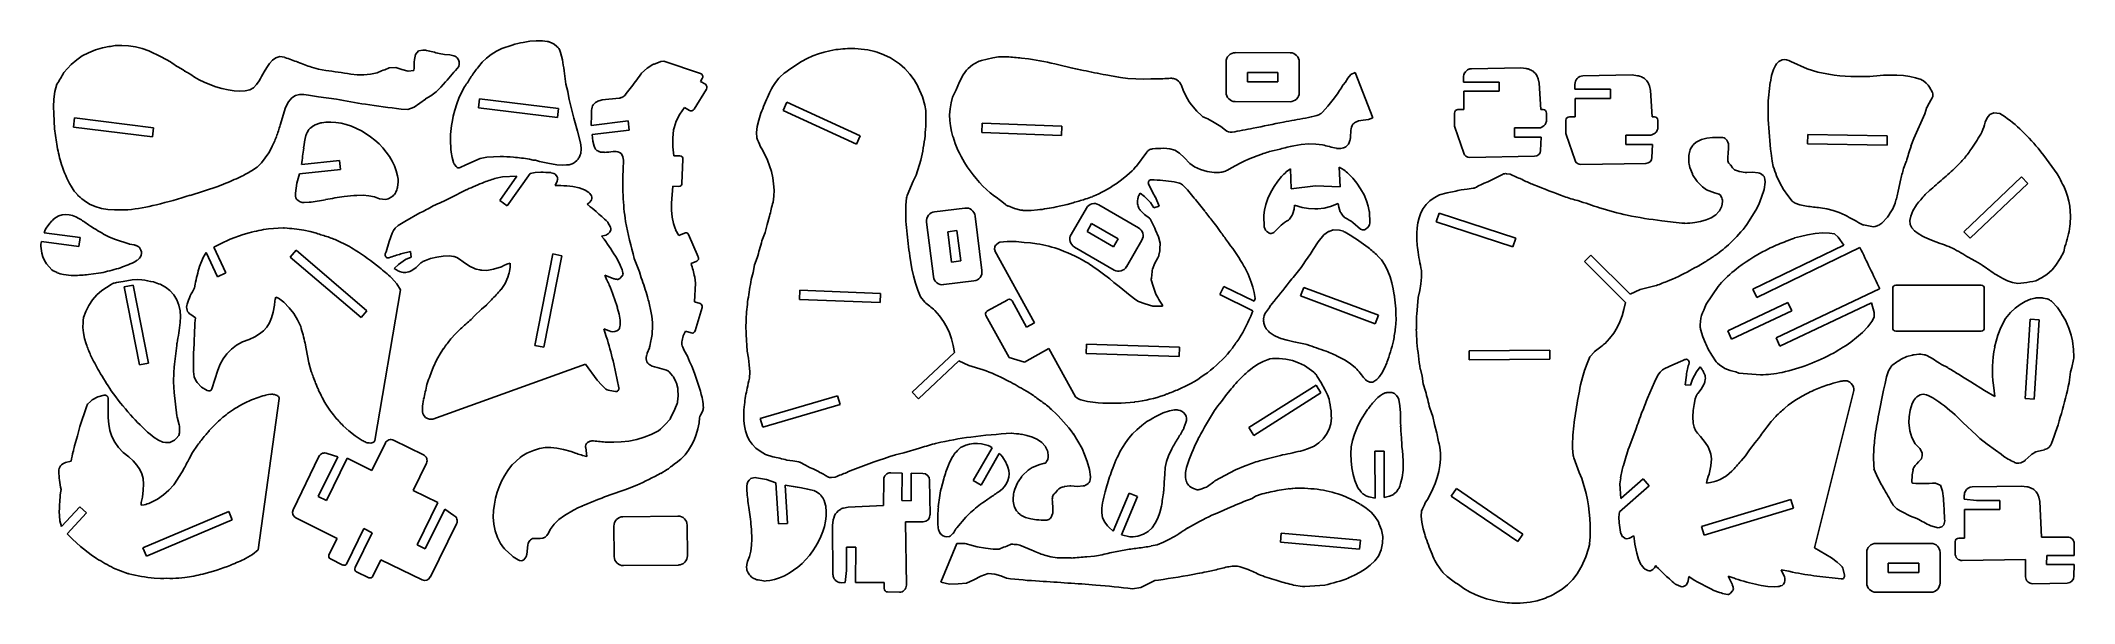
# Model space of a CAD drawing. Extents: x -5 to 439, y -2 to 120.
import ezdxf

# ---------------------------------------------------------------- set-up
doc = ezdxf.new("R2010")
doc.units = 0
doc.layers.add('CYAN', color=4, linetype='CONTINUOUS')

msp = doc.modelspace()

# ---------------------------------------------------------------- linework, layer by layer
at = {"layer": 'CYAN'}
for p, q in [((100.04, 120.07), (101.44, 120.3)), ((101.44, 120.3), (102.85, 120.43)), ((102.85, 120.43), (104.22, 120.42)), ((104.22, 120.42), (105.26, 120.27)), ((105.66, 120.16), (106.22, 119.96)), ((1.2, 115.2), (2.46, 116.27)), ((2.46, 116.27), (3.59, 117.09)), ((3.59, 117.09), (5, 117.81)), ((5, 117.81), (6.54, 118.41)), ((6.54, 118.41), (8.06, 118.85)), ((10.82, 119.36), (12.27, 119.41)), ((12.27, 119.41), (13.76, 119.31)), ((13.76, 119.31), (15.26, 119.07)), ((15.26, 119.07), (16.73, 118.69)), ((16.73, 118.69), (18.14, 118.18)), ((18.14, 118.18), (20.89, 116.9)), ((20.89, 116.9), (22.94, 115.78)), ((44.55, 115.46), (45.21, 116.19)), ((45.21, 116.19), (45.96, 116.71)), ((45.96, 116.71), (46.82, 116.96)), ((46.82, 116.96), (47.81, 116.86)), ((47.81, 116.86), (47.91, 116.77)), ((76.23, 116.35), (76.47, 117.43)), ((76.47, 117.43), (77.1, 118.18)), ((77.1, 118.18), (78.05, 118.35)), ((81.64, 117.63), (82.78, 117.45)), ((82.78, 117.45), (83.99, 117.33)), ((83.99, 117.33), (84.58, 117.22)), ((90.22, 114.72), (91.08, 115.72)), ((91.08, 115.72), (92.02, 116.63)), ((92.02, 116.63), (93.04, 117.45)), ((93.04, 117.45), (94.15, 118.16)), ((94.15, 118.16), (95.36, 118.73)), ((95.36, 118.73), (97.6, 119.47)), ((106.77, 119.65), (107.41, 119.14)), ((108.03, 118.3), (108.2, 117.85)), ((108.2, 117.85), (108.58, 116.25)), ((128.64, 115.33), (129.94, 115.81)), ((130.22, 115.88), (130.74, 115.95)), ((130.74, 115.95), (138.76, 113.27)), ((159.63, 115.06), (160.85, 115.87)), ((160.85, 115.87), (162.1, 116.52)), ((162.1, 116.52), (163.34, 117.09)), ((163.34, 117.09), (164.57, 117.56)), ((164.57, 117.56), (165.81, 117.94)), ((165.81, 117.94), (167.07, 118.25)), ((167.07, 118.25), (168.36, 118.48)), ((175.39, 118.41), (176.9, 118.08)), ((178.88, 117.34), (180.3, 116.68)), ((180.3, 116.68), (180.55, 116.54)), ((180.55, 116.54), (182.28, 115.39)), ((198.61, 115.36), (199.72, 115.93)), ((200.23, 116.11), (202.69, 116.71)), ((204.4, 116.9), (205.84, 116.9)), ((208.99, 116.64), (210.51, 116.49)), ((253.68, 109.14), (253.69, 115.82)), ((255.7, 117.82), (267.71, 117.79)), ((269.71, 115.79), (269.7, 109.11)), ((376.7, 116.09), (377.2, 115.85)), ((377.2, 115.85), (380.73, 114.26)), ((-0.41, 113.52), (1.2, 115.2)), ((24.4, 114.78), (24.69, 114.66)), ((24.69, 114.66), (25.03, 114.43)), ((25.03, 114.43), (25.66, 114.08)), ((25.66, 114.08), (26.01, 113.8)), ((26.84, 113.32), (27.32, 113.06)), ((27.32, 113.06), (28.15, 112.48)), ((28.15, 112.48), (29.15, 111.91)), ((29.15, 111.91), (30.28, 111.35)), ((30.28, 111.35), (31.51, 110.84)), ((41.68, 110.83), (42.27, 111.67)), ((43.38, 113.61), (43.95, 114.58)), ((43.95, 114.58), (44.55, 115.46)), ((53.77, 114.64), (55.29, 114.22)), ((55.29, 114.22), (56.84, 113.93)), ((62.3, 113.15), (63.73, 113.01)), ((63.73, 113.01), (65.17, 112.99)), ((65.17, 112.99), (66.62, 113.11)), ((66.62, 113.11), (68.07, 113.42)), ((70.75, 114.48), (72.21, 114.54)), ((72.21, 114.54), (73.46, 114.12)), ((73.46, 114.12), (74.87, 113.74)), ((74.87, 113.74), (76.11, 113.91)), ((83.03, 111.42), (82.04, 110.31)), ((109.28, 111.49), (109.32, 110.95)), ((125.91, 113.31), (127.1, 114.4)), ((127.1, 114.4), (128.39, 115.21)), ((139.16, 112.16), (138.78, 111.55)), ((138.78, 111.55), (139.85, 110.9)), ((155.2, 111.28), (155.9, 112.22)), ((156.16, 112.5), (157.1, 113.35)), ((182.28, 115.39), (183.45, 114.35)), ((183.45, 114.35), (184.56, 113.15)), ((184.56, 113.15), (185.48, 111.9)), ((185.48, 111.9), (186.29, 110.5)), ((194.69, 109.72), (195.42, 111.41)), ((195.42, 111.41), (196.23, 113)), ((196.23, 113), (196.92, 113.97)), ((197.29, 114.36), (198.26, 115.14)), ((217.11, 115.16), (219.79, 114.52)), ((230.6, 112.41), (232.25, 112.2)), ((232.25, 112.2), (233.97, 112.07)), ((233.97, 112.07), (235.67, 112.04)), ((235.67, 112.04), (237.25, 112.12)), ((237.25, 112.12), (238.22, 112.07)), ((258.36, 113.47), (258.35, 111.47)), ((258.35, 111.47), (265.03, 111.46)), ((265.03, 113.46), (258.36, 113.47)), ((265.03, 111.46), (265.03, 113.46)), ((279.31, 110.78), (279.79, 111.35)), ((279.79, 111.35), (280.35, 112.26)), ((280.35, 112.26), (280.98, 113.04)), ((280.98, 113.04), (281.94, 113.51)), ((281.94, 113.51), (285.8, 103.61)), ((305.63, 111.38), (305.62, 112.45)), ((313.41, 111.38), (305.63, 111.38)), ((306.74, 114.19), (306.65, 114.15)), ((307.34, 114.32), (318.11, 114.51)), ((313.41, 109.38), (313.41, 111.38)), ((318.11, 114.51), (319.31, 114.35)), ((319.73, 114.25), (320.21, 114.08)), ((320.97, 113.59), (321.31, 113.25)), ((321.31, 113.25), (321.61, 112.8)), ((321.91, 112.12), (322.14, 111.12)), ((331.69, 112.74), (342.46, 112.94)), ((342.46, 112.94), (343.66, 112.78)), ((344.08, 112.68), (344.56, 112.51)), ((345.32, 112.01), (345.65, 111.67)), ((345.65, 111.67), (345.96, 111.22)), ((372.69, 111.4), (372.97, 112.81)), ((372.97, 112.81), (373.38, 114.15)), ((373.38, 114.15), (373.82, 115.04)), ((400.35, 112.9), (401.79, 112.8)), ((401.79, 112.8), (403.22, 112.61)), ((403.22, 112.61), (404.44, 112.34)), ((404.44, 112.34), (405.63, 111.93)), ((406.18, 111.64), (406.77, 111.19)), ((406.77, 111.19), (407.22, 110.71)), ((-2.68, 106.02), (-2.61, 107.69)), ((-2.61, 107.69), (-2.37, 109.37)), ((-2.37, 109.37), (-1.91, 110.91)), ((31.51, 110.84), (32.81, 110.37)), ((32.81, 110.37), (34.15, 109.98)), ((34.15, 109.98), (35.49, 109.68)), ((35.49, 109.68), (36.8, 109.48)), ((36.8, 109.48), (38.06, 109.4)), ((38.06, 109.4), (39.24, 109.47)), ((39.24, 109.47), (40.29, 109.7)), ((40.29, 109.7), (41.02, 110.15)), ((41.02, 110.15), (41.68, 110.83)), ((48.74, 107.09), (48.07, 105.81)), ((49.47, 107.95), (48.74, 107.09)), ((50.27, 108.46), (49.47, 107.95)), ((51.14, 108.69), (50.27, 108.46)), ((52.07, 108.7), (51.14, 108.69)), ((53.08, 108.56), (52.07, 108.7)), ((55.29, 108.14), (53.08, 108.56)), ((59.19, 107.68), (55.29, 108.14)), ((77.44, 106.75), (76.18, 105.91)), ((78.64, 107.66), (77.44, 106.75)), ((79.85, 108.38), (78.64, 107.7)), ((78.64, 107.7), (78.64, 107.66)), ((80.98, 109.28), (79.85, 108.38)), ((82.04, 110.31), (80.98, 109.28)), ((85.48, 106.62), (85.98, 107.9)), ((85.98, 107.9), (86.55, 109.15)), ((86.55, 109.15), (87.22, 110.35)), ((90.5, 107.74), (90.26, 105.75)), ((107.77, 105.61), (90.5, 107.74)), ((109.32, 110.95), (109.76, 109.31)), ((109.76, 109.31), (110.1, 107.55)), ((115.54, 106.66), (115.86, 106.94)), ((116.36, 107.23), (117.06, 107.44)), ((117.06, 107.44), (117.29, 107.49)), ((117.29, 107.49), (120.97, 107.86)), ((140.09, 109.86), (137.38, 105.46)), ((157.69, 107.02), (156.86, 105.21)), ((173.72, 99.65), (157.69, 107.02)), ((186.29, 110.5), (186.41, 110.27)), ((186.41, 110.27), (187.3, 108.16)), ((187.3, 108.16), (187.8, 106.33)), ((193.34, 105.56), (193.56, 106.89)), ((193.56, 106.89), (193.9, 108.07)), ((193.9, 108.07), (194.69, 109.72)), ((243.95, 110.62), (244.29, 109.64)), ((244.29, 109.64), (244.9, 108.36)), ((244.9, 108.36), (245.61, 107.11)), ((245.61, 107.11), (246.15, 106.39)), ((267.69, 107.11), (255.67, 107.14)), ((275.91, 106.1), (277.11, 107.56)), ((277.11, 107.56), (278.07, 108.84)), ((278.07, 108.84), (278.47, 109.55)), ((305.69, 105.38), (305.65, 109.38)), ((305.65, 109.38), (313.41, 109.38)), ((322.14, 111.12), (322.51, 105.38)), ((329.98, 109.81), (329.97, 110.88)), ((337.75, 109.81), (329.98, 109.81)), ((330.04, 103.8), (330, 107.81)), ((330, 107.81), (337.75, 107.81)), ((337.75, 107.81), (337.75, 109.81)), ((346.26, 110.55), (346.49, 109.55)), ((346.49, 109.55), (346.85, 103.8)), ((372.23, 107.31), (372.36, 108.6)), ((408.08, 107.93), (407.1, 106.26)), ((407.51, 110.31), (408.14, 109.12)), ((-2.63, 104.55), (-2.68, 106.02)), ((-2.42, 101.19), (-2.63, 104.55)), ((1.93, 103.57), (1.69, 101.58)), ((19.2, 101.43), (1.93, 103.57)), ((48.07, 105.81), (46.9, 101.97)), ((54.56, 102.07), (55.54, 102.42)), ((55.97, 102.52), (56.85, 102.63)), ((56.85, 102.63), (57.97, 102.66)), ((57.97, 102.66), (59.09, 102.57)), ((59.09, 102.57), (60.23, 102.39)), ((60.23, 102.39), (61.35, 102.11)), ((74.83, 105.4), (73.32, 105.49)), ((76.18, 105.91), (74.83, 105.4)), ((84.47, 102.6), (84.73, 103.95)), ((84.73, 103.95), (85.07, 105.29)), ((85.07, 105.29), (85.48, 106.62)), ((90.26, 105.75), (107.53, 103.63)), ((107.53, 103.63), (107.77, 105.61)), ((111.23, 102.97), (111.91, 100.69)), ((114.91, 101.94), (114.98, 104.27)), ((122.99, 102.9), (114.91, 101.94)), ((123.22, 100.91), (122.99, 102.9)), ((133.5, 102.89), (133, 101.39)), ((134.24, 104.36), (133.5, 102.89)), ((135.28, 105.87), (134.24, 104.36)), ((136.35, 105.21), (135.28, 105.87)), ((151.19, 101.67), (151.54, 103.1)), ((151.54, 103.1), (152.01, 104.57)), ((156.86, 105.21), (172.89, 97.83)), ((187.8, 106.33), (188.03, 105.22)), ((193.22, 104.27), (193.34, 105.56)), ((193.3, 103.03), (193.22, 104.27)), ((193.45, 101.82), (193.3, 103.03)), ((200.39, 102.41), (200.31, 100.41)), ((217.77, 101.73), (200.39, 102.41)), ((246.15, 106.39), (247.29, 105.03)), ((247.29, 105.03), (248.3, 104.06)), ((248.98, 103.63), (249.67, 103.33)), ((249.67, 103.33), (251.06, 102.58)), ((251.06, 102.58), (252.54, 101.66)), ((274.38, 104.49), (274.77, 104.83)), ((274.77, 104.83), (275.91, 106.1)), ((282.65, 102.9), (282.2, 102.72)), ((283.66, 103.09), (282.65, 102.9)), ((284.85, 103.23), (283.66, 103.09)), ((285.8, 103.61), (284.85, 103.23)), ((303.62, 101.98), (303.65, 104.63)), ((304.4, 105.38), (305.69, 105.38)), ((322.51, 105.38), (323, 105.38)), ((323.75, 104.63), (323.75, 103.03)), ((327.97, 100.41), (328, 103.06)), ((328.75, 103.8), (330.04, 103.8)), ((346.85, 103.8), (347.35, 103.8)), ((348.1, 103.05), (348.1, 101.45)), ((406.43, 104.45), (404.03, 99.05)), ((406.93, 105.9), (406.43, 104.45)), ((419.68, 102.62), (420.09, 103.57)), ((420.09, 103.57), (420.67, 104.29)), ((420.67, 104.29), (421.55, 104.65)), ((421.55, 104.65), (422.83, 104.53)), ((1.69, 101.58), (18.95, 99.44)), ((18.95, 99.44), (19.2, 101.43)), ((52.76, 100.38), (53.08, 100.89)), ((53.57, 101.43), (54.02, 101.78)), ((61.35, 102.11), (62.47, 101.73)), ((62.47, 101.73), (63.57, 101.27)), ((63.57, 101.27), (64.64, 100.73)), ((64.64, 100.73), (65.67, 100.12)), ((65.67, 100.12), (66.67, 99.43)), ((66.67, 99.43), (67.61, 98.68)), ((67.61, 98.68), (68.5, 97.87)), ((68.5, 97.87), (69.33, 97)), ((84.12, 98.69), (84.16, 99.92)), ((111.91, 100.69), (112.53, 98.11)), ((112.53, 98.11), (112.67, 97.05)), ((115.12, 99.95), (123.22, 100.91)), ((115.28, 98.52), (115.12, 99.95)), ((115.52, 97.37), (115.28, 98.52)), ((132.91, 100.96), (132.72, 99.14)), ((132.72, 99.14), (132.77, 97.27)), ((151.02, 100.36), (151.19, 101.67)), ((151.09, 99.22), (151.02, 100.36)), ((172.89, 97.83), (173.72, 99.65)), ((193.69, 100.61), (193.45, 101.82)), ((193.99, 99.43), (193.69, 100.61)), ((200.31, 100.41), (217.7, 99.73)), ((217.7, 99.73), (217.77, 101.73)), ((252.54, 101.66), (253.57, 100.87)), ((271.76, 97.91), (270.14, 97.77)), ((273.31, 97.84), (271.76, 97.91)), ((274.74, 97.69), (273.31, 97.84)), ((280.98, 100.87), (280.89, 99.32)), ((305.65, 95.85), (303.7, 101.51)), ((322.06, 101.37), (316.74, 101.37)), ((316.74, 101.37), (316.74, 99.37)), ((316.74, 99.37), (322.61, 99.37)), ((322.61, 99.37), (322.46, 96.47)), ((323.03, 101.73), (322.74, 101.56)), ((329.99, 94.28), (328.04, 99.94)), ((346.4, 99.8), (341.09, 99.8)), ((341.09, 99.8), (341.09, 97.79)), ((347.38, 100.16), (347.09, 99.99)), ((355.92, 97.77), (356.47, 98.24)), ((356.77, 98.43), (357.64, 98.84)), ((357.64, 98.84), (358.82, 99.14)), ((358.82, 99.14), (360.07, 99.28)), ((363.4, 98.27), (363.51, 97.89)), ((380.87, 99.93), (380.84, 97.92)), ((380.84, 97.92), (398.23, 97.63)), ((398.26, 99.63), (380.87, 99.93)), ((398.23, 97.63), (398.26, 99.63)), ((404.03, 99.05), (403.44, 97.39)), ((42.8, 93.77), (41.83, 92.79)), ((43.64, 94.82), (42.8, 93.77)), ((44.38, 95.92), (43.64, 94.82)), ((45.01, 97.06), (44.38, 95.92)), ((59.88, 94.3), (51.59, 93.4)), ((60.1, 92.31), (59.88, 94.3)), ((69.33, 97), (70.09, 96.08)), ((70.09, 96.08), (70.76, 95.12)), ((70.76, 95.12), (71.36, 94.12)), ((71.36, 94.12), (71.86, 93.09)), ((84.46, 94.93), (84.26, 96.06)), ((84.76, 93.86), (84.46, 94.93)), ((85.38, 92.93), (84.86, 93.64)), ((90.63, 94.73), (87.49, 93.34)), ((92.07, 94.96), (90.63, 94.73)), ((93.51, 95.09), (92.07, 94.96)), ((94.97, 95.14), (93.51, 95.09)), ((102.2, 94.36), (101.43, 94.55)), ((102.7, 94.31), (102.2, 94.36)), ((103.59, 94.05), (102.7, 94.31)), ((105.4, 93.67), (103.59, 94.05)), ((107.36, 93.35), (105.4, 93.67)), ((110.7, 93.52), (110.06, 93.34)), ((111.76, 94.28), (111.31, 93.89)), ((112.43, 95.31), (112.25, 94.92)), ((112.68, 96.61), (112.62, 95.99)), ((117.78, 96.05), (117.09, 96.09)), ((120.33, 96.23), (119.68, 96.23)), ((121.84, 95.07), (121.65, 95.44)), ((121.95, 94.33), (121.84, 95.07)), ((121.96, 93.79), (121.95, 94.33)), ((132.77, 97.27), (132.96, 95.32)), ((132.96, 95.32), (134.29, 95.27)), ((134.94, 94.58), (134.74, 89.25)), ((152.41, 96.42), (151.85, 97.41)), ((153.42, 94.33), (152.41, 96.42)), ((153.9, 93.11), (153.42, 94.33)), ((186.93, 94.34), (185.92, 91.08)), ((236.34, 96.09), (234.11, 93.06)), ((241.42, 96.82), (240.07, 96.93)), ((242.52, 96.49), (241.42, 96.82)), ((243.52, 95.89), (242.52, 96.49)), ((244.56, 94.95), (243.52, 95.89)), ((245.78, 93.64), (244.56, 94.95)), ((246.81, 92.9), (245.78, 93.64)), ((265.53, 96.76), (264.2, 96.48)), ((270.14, 97.77), (268.51, 97.49)), ((278.78, 96.92), (277.82, 96.92)), ((321.15, 95.21), (306.93, 94.95)), ((345.49, 93.63), (331.28, 93.38)), ((341.09, 97.79), (346.96, 97.79)), ((346.96, 97.79), (346.8, 94.89)), ((354.88, 93.73), (354.84, 94.97)), ((354.87, 95.37), (355.11, 96.41)), ((354.92, 93.5), (354.88, 93.73)), ((355.1, 92.74), (354.92, 93.5)), ((355.26, 96.8), (355.64, 97.44)), ((363.57, 97.5), (363.56, 96.64)), ((363.82, 93.42), (364.02, 93.23)), ((373.08, 94.14), (372.85, 95.84)), ((373.34, 92.92), (373.08, 94.14)), ((402.42, 94.08), (401.94, 92.85)), ((34.53, 89.11), (33.26, 88.61)), ((41.83, 92.79), (40.63, 92.01)), ((50.23, 87.14), (50.55, 89.34)), ((50.55, 89.34), (51.14, 91.34)), ((51.14, 91.34), (60.1, 92.31)), ((71.86, 93.09), (72.25, 92.02)), ((72.25, 92.02), (72.55, 90.94)), ((72.68, 89.6), (72.53, 88.39)), ((72.55, 90.94), (72.67, 90.16)), ((87.49, 93.34), (86.21, 92.72)), ((94.13, 90.39), (95.47, 90.71)), ((98.64, 90.83), (94.89, 85.56)), ((95.47, 90.71), (98.64, 90.83)), ((96.52, 84.4), (101.52, 91.42)), ((101.52, 91.42), (102.67, 91.68)), ((102.67, 91.68), (103.89, 91.72)), ((106.17, 91.59), (106.74, 91.41)), ((107.44, 89.77), (107.04, 88.82)), ((107.07, 91.18), (107.43, 90.71)), ((108.67, 93.28), (107.36, 93.35)), ((107.54, 90.12), (107.44, 89.77)), ((109.47, 93.3), (108.67, 93.28)), ((154.29, 91.83), (153.9, 93.11)), ((154.59, 90.5), (154.29, 91.83)), ((154.78, 89.14), (154.59, 90.5)), ((154.86, 87.79), (154.78, 89.14)), ((185.28, 89.75), (183.98, 86.6)), ((185.92, 91.08), (185.28, 89.75)), ((230.85, 90.03), (229.65, 89.17)), ((232.01, 90.97), (230.85, 90.03)), ((233.13, 91.99), (232.01, 90.97)), ((234.11, 93.06), (233.84, 92.79)), ((242.36, 89.58), (243.23, 89.41)), ((248.11, 92.29), (246.81, 92.9)), ((249.57, 91.84), (248.11, 92.29)), ((251.08, 91.62), (249.57, 91.84)), ((252.28, 91.66), (251.08, 91.62)), ((253.57, 91.97), (252.77, 91.74)), ((264.24, 88.61), (265.04, 89.77)), ((265.04, 89.77), (265.8, 90.74)), ((266.86, 91.79), (267.78, 92.42)), ((267.78, 92.42), (267.94, 88.1)), ((278.61, 88.5), (278.45, 92.82)), ((278.45, 92.82), (279.41, 92.26)), ((280.55, 91.29), (281.38, 90.39)), ((281.38, 90.39), (282.26, 89.29)), ((282.26, 89.29), (283.11, 88.06)), ((309.37, 88.92), (310.12, 89.3)), ((310.12, 89.3), (310.92, 89.6)), ((310.92, 89.6), (313.29, 90.76)), ((313.29, 90.76), (314.16, 91.23)), ((314.98, 91.38), (315.8, 91.26)), ((318.32, 90.19), (318.67, 89.96)), ((355.64, 91.33), (355.1, 92.74)), ((356.54, 89.91), (355.77, 91.07)), ((357.88, 88.52), (356.71, 89.7)), ((364.02, 93.23), (364.44, 92.65)), ((365.04, 92.18), (365.71, 91.92)), ((365.98, 91.85), (367.15, 91.67)), ((367.55, 91.65), (368.82, 91.7)), ((368.82, 91.7), (370.03, 91.56)), ((370.55, 91.39), (370.86, 91.22)), ((371.58, 89.55), (371.31, 87.93)), ((371.52, 90.19), (371.58, 89.55)), ((374.75, 89.4), (374.06, 90.91)), ((375.59, 87.95), (374.75, 89.4)), ((401.23, 90.24), (400.65, 87.56)), ((427.58, 90.72), (414.99, 78.71)), ((416.38, 77.27), (428.96, 89.27)), ((428.96, 89.27), (427.58, 90.72)), ((1.87, 87.6), (1.17, 88.66)), ((2.44, 86.95), (1.87, 87.6)), ((4.05, 85.56), (3.55, 85.87)), ((5.17, 84.76), (4.05, 85.56)), ((6.44, 84.19), (5.17, 84.76)), ((33.26, 88.61), (27.18, 86.65)), ((53.21, 85.13), (52.16, 85.09)), ((65.01, 86.66), (63.67, 86.65)), ((66.29, 86.55), (65.01, 86.66)), ((67.5, 86.31), (66.29, 86.55)), ((68.61, 85.92), (67.5, 86.31)), ((69.26, 85.79), (68.61, 85.92)), ((69.92, 85.78), (69.26, 85.79)), ((71.49, 86.5), (71.03, 86.16)), ((72.38, 87.85), (72.15, 87.33)), ((83.99, 86.07), (87.7, 87.9)), ((94.89, 85.56), (96.52, 84.4)), ((107.04, 88.82), (108.23, 88.77)), ((110.89, 88.56), (112.27, 88.29)), ((112.27, 88.29), (113.42, 87.88)), ((113.42, 87.88), (113.57, 87.8)), ((113.57, 87.8), (114.37, 87.27)), ((114.44, 85.03), (113.98, 84.7)), ((113.98, 84.7), (114.26, 84.52)), ((114.56, 87.08), (114.92, 86.52)), ((114.8, 85.42), (114.57, 85.15)), ((115.01, 85.97), (114.92, 85.66)), ((132.72, 88.65), (132.41, 84.93)), ((132.41, 84.93), (132.42, 83.4)), ((134.05, 88.6), (132.72, 88.65)), ((154.65, 85.18), (154.82, 86.46)), ((154.82, 86.46), (154.86, 87.79)), ((183.85, 86.08), (183.66, 84.51)), ((205.49, 84.64), (204.7, 85.29)), ((218.94, 84.67), (216.56, 84.14)), ((220.23, 85.05), (218.94, 84.67)), ((223.03, 85.88), (222.83, 85.8)), ((225.89, 84.6), (234.56, 79.58)), ((234.32, 85.4), (234.41, 85.94)), ((234.65, 86.62), (234.93, 87.11)), ((234.93, 87.11), (235.88, 86.37)), ((235.88, 86.37), (237.18, 85.06)), ((237.18, 85.06), (237.89, 83.9)), ((239.04, 84.27), (238.23, 86.23)), ((244.19, 88.92), (245, 88.18)), ((247.28, 85.37), (249.07, 83.17)), ((262.1, 83.4), (262.37, 84.64)), ((262.37, 84.64), (262.83, 85.97)), ((262.83, 85.97), (263.48, 87.32)), ((263.48, 87.32), (264.24, 88.61)), ((267.94, 88.1), (273.26, 88.7)), ((268.64, 84.51), (268.57, 83.67)), ((270.36, 84), (268.64, 84.51)), ((273.26, 88.7), (278.61, 88.5)), ((278.19, 84.87), (276.51, 84.23)), ((278.32, 84.04), (278.19, 84.87)), ((283.11, 88.06), (283.86, 86.77)), ((283.86, 86.77), (284.43, 85.47)), ((284.43, 85.47), (284.78, 84.3)), ((296.78, 83.76), (297.43, 84.64)), ((297.43, 84.64), (298.23, 85.43)), ((298.23, 85.43), (299.19, 86.12)), ((299.19, 86.12), (300.38, 86.79)), ((300.38, 86.79), (302.02, 87.23)), ((305.11, 87.87), (306.42, 87.98)), ((306.42, 87.98), (307.75, 88.2)), ((358.74, 87.87), (357.88, 88.52)), ((360.45, 87.21), (358.74, 87.87)), ((361.47, 86.89), (360.45, 87.21)), ((361.97, 86.34), (361.87, 86.54)), ((362.06, 84.32), (362.22, 85.33)), ((370.14, 84.68), (369.55, 83.43)), ((370.77, 86.24), (370.14, 84.68)), ((371.31, 87.93), (370.77, 86.24)), ((376.51, 86.61), (375.59, 87.95)), ((377.43, 85.4), (376.51, 86.61)), ((377.66, 85.2), (377.43, 85.4)), ((379.16, 84.61), (378.14, 84.96)), ((380.63, 84.3), (379.16, 84.61)), ((399.96, 84.95), (399.49, 83.72)), ((403.81, 83.29), (404.63, 84.55)), ((406.54, 86.82), (407.46, 87.69)), ((436.82, 88.65), (437.28, 87.57)), ((437.28, 87.57), (437.65, 86.49)), ((437.65, 86.49), (437.94, 85.4)), ((437.94, 85.4), (438.14, 84.3)), ((-4.33, 79.41), (-3.42, 80.67)), ((-2.75, 81.36), (-2.14, 81.82)), ((-2.14, 81.82), (-1.47, 82.16)), ((-1.47, 82.16), (-0.76, 82.37)), ((-0.76, 82.37), (-0.02, 82.46)), ((-0.02, 82.46), (0.73, 82.42)), ((0.73, 82.42), (1.48, 82.27)), ((1.48, 82.27), (2.21, 81.99)), ((2.21, 81.99), (2.9, 81.6)), ((7.81, 83.81), (6.44, 84.19)), ((9.24, 83.58), (7.81, 83.81)), ((10.7, 83.47), (9.24, 83.58)), ((13.58, 83.48), (13.55, 83.5)), ((72.06, 79.5), (72.66, 80.07)), ((72.66, 80.07), (74.15, 80.96)), ((74.15, 80.96), (77.42, 82.81)), ((118.56, 80.69), (119.11, 79.69)), ((132.42, 83.4), (132.57, 81.89)), ((132.57, 81.89), (132.85, 80.48)), ((132.85, 80.48), (133.22, 79.43)), ((152.91, 78.53), (153.33, 80.27)), ((153.33, 80.27), (153.89, 82.09)), ((189.72, 68.9), (188.23, 80.82)), ((189.96, 83.05), (196.59, 83.88)), ((198.82, 82.14), (200.31, 70.22)), ((207.41, 83.76), (206.02, 84.33)), ((208.83, 83.43), (207.41, 83.76)), ((211.11, 83.38), (209.28, 83.38)), ((212.49, 83.48), (211.11, 83.38)), ((219.81, 78.09), (223.15, 83.87)), ((224.29, 80.51), (223.29, 78.78)), ((230.07, 77.17), (224.29, 80.51)), ((234.64, 83.89), (234.47, 84.28)), ((235.85, 82.47), (235.04, 83.29)), ((236.95, 81.67), (235.85, 82.47)), ((238.12, 79.46), (237.08, 81.53)), ((237.89, 83.9), (239.04, 84.27)), ((250.78, 80.95), (251.64, 79.84)), ((262.02, 79.92), (261.93, 82.01)), ((261.96, 82.32), (262.1, 83.4)), ((265.71, 80.13), (264.17, 78.57)), ((268.14, 82.35), (267.7, 81.66)), ((268.57, 83.67), (268.29, 82.69)), ((271.72, 83.75), (270.36, 84)), ((273.12, 83.68), (271.72, 83.75)), ((275.17, 83.88), (273.78, 83.7)), ((276.51, 84.23), (275.17, 83.88)), ((278.67, 83.08), (278.32, 84.04)), ((279.33, 82.1), (278.85, 82.75)), ((283.09, 79.28), (281.43, 80.72)), ((284.78, 84.3), (285.01, 83.19)), ((285.06, 82.88), (285.13, 80.8)), ((295.46, 79.54), (295.62, 80.68)), ((295.62, 80.68), (295.89, 81.77)), ((295.89, 81.77), (296.27, 82.8)), ((296.27, 82.8), (296.78, 83.76)), ((300.25, 82.77), (299.63, 80.87)), ((299.63, 80.87), (316.4, 75.38)), ((317.02, 77.28), (300.25, 82.77)), ((353.98, 80.55), (354.01, 80.53)), ((356.21, 80.71), (357.43, 80.94)), ((357.43, 80.94), (358.63, 81.27)), ((358.63, 81.27), (359.76, 81.75)), ((359.76, 81.75), (360.74, 82.38)), ((360.74, 82.38), (361.46, 83.13)), ((361.57, 83.29), (362, 84.11)), ((369.55, 83.43), (367.58, 80.3)), ((385.02, 83.73), (383.63, 83.92)), ((386.41, 83.36), (385.02, 83.73)), ((387.75, 82.88), (386.41, 83.36)), ((389.06, 82.29), (387.75, 82.88)), ((394.85, 79.83), (393.08, 80.18)), ((397.03, 80.61), (396.38, 80.15)), ((398.32, 81.9), (397.03, 80.61)), ((403.15, 81.15), (403.39, 82.09)), ((403.25, 80.31), (403.15, 81.15)), ((403.63, 79.56), (403.25, 80.31)), ((403.39, 82.09), (403.81, 83.29)), ((438.14, 84.3), (438.26, 83.2)), ((438.26, 83.2), (438.3, 82.1)), ((-5.45, 75.96), (-5.32, 76.55)), ((-5.32, 76.55), (2.9, 75.47)), ((-4.74, 78.5), (-4.6, 78.9)), ((3.16, 77.45), (-4.74, 78.5)), ((-4.6, 78.9), (-4.33, 79.41)), ((2.9, 75.47), (3.16, 77.45)), ((5.43, 79.95), (6.22, 79.44)), ((9.58, 77.54), (10.86, 77.03)), ((10.86, 77.03), (13.8, 76.05)), ((13.8, 76.05), (13.97, 76.01)), ((13.97, 76.01), (14.97, 75.84)), ((15.29, 75.74), (15.85, 75.47)), ((32.39, 75.31), (33.83, 76.06)), ((33.83, 76.06), (35.97, 77.05)), ((35.97, 77.05), (38.77, 78.09)), ((38.77, 78.09), (40.14, 78.49)), ((44.32, 79.36), (47.57, 79.53)), ((52.08, 79.03), (53.47, 78.75)), ((53.47, 78.75), (54.83, 78.39)), ((70.03, 74.3), (70.72, 76.6)), ((70.72, 76.6), (71.36, 78.38)), ((71.36, 78.38), (71.65, 78.97)), ((71.65, 78.97), (72.06, 79.5)), ((118.06, 77.96), (117.13, 77.76)), ((117.13, 77.76), (117.7, 77.06)), ((118.68, 78.3), (118.26, 78.04)), ((119.15, 79.13), (118.96, 78.63)), ((133.35, 79.13), (134.05, 77.88)), ((134.05, 77.88), (135.27, 78.42)), ((136.15, 78.07), (138.3, 73.19)), ((152.23, 76.72), (152.91, 78.53)), ((194.85, 78.95), (192.86, 78.71)), ((192.86, 78.71), (193.69, 72.08)), ((195.68, 72.33), (194.85, 78.95)), ((203.4, 75.87), (203.91, 76.26)), ((204.26, 76.4), (205.84, 76.54)), ((205.84, 76.54), (207.83, 76.56)), ((207.83, 76.56), (209.56, 76.35)), ((209.56, 76.35), (210.94, 76.26)), ((210.94, 76.26), (212.3, 76.09)), ((223.29, 78.78), (229.07, 75.43)), ((229.07, 75.43), (230.07, 77.17)), ((235.29, 76.85), (231.94, 71.07)), ((238.27, 79.04), (238.12, 79.46)), ((238.9, 77.6), (238.27, 79.04)), ((239.25, 76.2), (238.9, 77.6)), ((239.24, 74.94), (239.25, 76.2)), ((251.64, 79.84), (252.22, 79)), ((263.15, 78.42), (262.75, 78.65)), ((263.78, 78.37), (263.57, 78.34)), ((272.75, 74.83), (273.86, 76.49)), ((273.86, 76.49), (275.1, 78.03)), ((275.1, 78.03), (276.12, 78.73)), ((276.21, 78.77), (277.11, 79.1)), ((277.11, 79.1), (278.46, 79.02)), ((278.46, 79.02), (279.38, 78.82)), ((279.38, 78.82), (279.4, 78.8)), ((282.19, 77.07), (284.76, 75.3)), ((283.71, 79.1), (283.49, 79.12)), ((284.5, 79.47), (284.12, 79.22)), ((295.39, 78.38), (295.46, 79.54)), ((316.4, 75.38), (317.02, 77.28)), ((388.73, 75.78), (368.85, 66.15)), ((378, 77.34), (379.25, 77.7)), ((379.25, 77.7), (380.81, 78.04)), ((380.81, 78.04), (382.51, 78.3)), ((382.51, 78.3), (384.17, 78.45)), ((384.17, 78.45), (385.62, 78.43)), ((385.62, 78.43), (386.69, 78.22)), ((386.69, 78.22), (387.51, 77.55)), ((387.51, 77.55), (388.73, 75.78)), ((404.24, 78.89), (403.63, 79.56)), ((405.03, 78.29), (404.24, 78.89)), ((405.94, 77.76), (405.03, 78.29)), ((409.84, 76.17), (407.94, 76.88)), ((414.99, 78.71), (416.38, 77.27)), ((-5.25, 74.04), (-5.46, 75.53)), ((-5, 73.23), (-5.25, 74.04)), ((-4.64, 72.45), (-5, 73.23)), ((-4.18, 71.7), (-4.64, 72.45)), ((-3.64, 71.01), (-4.18, 71.7)), ((16.12, 72.93), (15.66, 72.52)), ((16.33, 73.23), (16.12, 72.93)), ((16.14, 75.28), (16.44, 74.7)), ((29.25, 71.11), (30.02, 73.05)), ((30.02, 73.05), (30.71, 74.19)), ((30.71, 74.19), (33.2, 68.85)), ((35.02, 69.7), (32.39, 75.31)), ((50.4, 74.69), (49.1, 73.17)), ((49.1, 73.17), (64.57, 59.94)), ((65.87, 61.46), (50.4, 74.69)), ((69.87, 73.89), (70.03, 74.3)), ((71.81, 70.66), (72.79, 71.58)), ((72.79, 71.58), (74.29, 72.65)), ((75.36, 74.36), (73.3, 73.87)), ((74.29, 72.65), (75.55, 73.16)), ((75.55, 73.16), (75.36, 74.36)), ((77.49, 71.78), (76.63, 70.92)), ((78.64, 72.44), (78.07, 72.18)), ((79.79, 72.84), (78.64, 72.44)), ((81.12, 73.16), (79.79, 72.84)), ((82.52, 73.37), (81.12, 73.16)), ((83.89, 73.42), (82.52, 73.37)), ((84.77, 73.31), (83.89, 73.42)), ((86.11, 72.72), (85.48, 73.07)), ((86.92, 72.11), (86.11, 72.72)), ((88.3, 71.22), (86.92, 72.11)), ((89.37, 70.7), (88.3, 71.22)), ((95.81, 71.36), (95.28, 71.07)), ((96.47, 71.62), (95.81, 71.36)), ((97.2, 71.82), (96.47, 71.62)), ((97.18, 70.95), (97.2, 71.82)), ((106.48, 73.86), (102.59, 53.88)), ((104.56, 53.49), (108.45, 73.48)), ((108.45, 73.48), (106.48, 73.86)), ((120.55, 72.82), (121.22, 71.38)), ((125.45, 69.98), (124.31, 72.87)), ((137.96, 72.31), (136.73, 71.77)), ((150.3, 69.77), (150.61, 71.46)), ((150.61, 71.46), (151.19, 73)), ((184.58, 73.37), (185.01, 70.64)), ((193.69, 72.08), (195.68, 72.33)), ((203.09, 74.9), (203.14, 75.41)), ((211.84, 58.84), (203.17, 74.52)), ((229.2, 70.34), (220.54, 75.36)), ((237.62, 70.53), (238.14, 71.86)), ((238.14, 71.86), (238.78, 72.99)), ((239.01, 73.59), (239.2, 74.55)), ((272.11, 73.76), (272.75, 74.83)), ((286.81, 73.48), (287.69, 72.55)), ((287.69, 72.55), (288.44, 71.31)), ((288.44, 71.31), (289.05, 70.08)), ((333.45, 73.61), (332.05, 72.19)), ((332.05, 72.19), (341.04, 63.27)), ((342.06, 65.08), (333.45, 73.61)), ((358.58, 72.17), (357.16, 71.33)), ((369.73, 64.35), (392.27, 75.27)), ((412.96, 74.88), (411.69, 75.47)), ((417.54, 72.29), (416.56, 72.77)), ((435.13, 71.42), (434.3, 70.39)), ((436.06, 72.85), (435.13, 71.42)), ((436.82, 74.32), (436.06, 72.85)), ((437.1, 75.49), (436.82, 74.32)), ((-3.04, 70.39), (-3.64, 71.01)), ((-2.74, 70.17), (-3.04, 70.39)), ((-2.53, 70.07), (-2.74, 70.17)), ((-1.9, 69.77), (-2.53, 70.07)), ((7.18, 69.63), (4.97, 69.36)), ((7.87, 65.84), (9.96, 67.21)), ((12.54, 67.86), (14.54, 68.17)), ((14.75, 67.07), (12.79, 66.68)), ((14.54, 68.17), (15.66, 68.28)), ((18.09, 49.99), (14.75, 67.07)), ((15.66, 68.28), (16.63, 68.23)), ((20.67, 67.22), (21.8, 66.63)), ((28.18, 66.47), (28.3, 67.23)), ((33.2, 68.85), (35.02, 69.7)), ((68.59, 70.92), (68.6, 70.89)), ((71.22, 68.62), (72.38, 67.34)), ((72.34, 70.4), (71.81, 70.66)), ((72.38, 67.34), (73.23, 65.99)), ((73.5, 69.88), (72.98, 70.05)), ((75.04, 69.95), (74.62, 69.85)), ((76.63, 70.92), (75.69, 70.26)), ((90.53, 70.35), (89.74, 70.56)), ((92.04, 70.26), (90.99, 70.29)), ((93.51, 70.52), (92.04, 70.26)), ((95.28, 71.07), (93.51, 70.52)), ((95.17, 66.1), (96.07, 67.38)), ((96.07, 67.38), (96.68, 68.8)), ((96.68, 68.8), (96.9, 69.51)), ((97.02, 70.03), (97.18, 70.95)), ((119.83, 68.44), (117.88, 69.19)), ((117.88, 69.19), (118.34, 68.11)), ((121.66, 69.04), (121.14, 68.5)), ((121.74, 70.09), (121.83, 69.63)), ((125.82, 68.63), (125.45, 69.98)), ((137.68, 67.45), (137.44, 63.39)), ((137.52, 68.81), (137.68, 67.45)), ((149.89, 68.24), (150.3, 69.77)), ((185.01, 70.64), (185.35, 69.04)), ((185.35, 69.04), (185.77, 67.45)), ((185.77, 67.45), (186.29, 65.91)), ((198.57, 67.99), (191.95, 67.16)), ((228.3, 68.4), (229.13, 67.62)), ((229.13, 67.62), (230.32, 66.75)), ((230.32, 66.75), (232.69, 64.79)), ((237.73, 66.81), (237.35, 68.17)), ((237.36, 68.55), (237.5, 70)), ((238.31, 65.1), (237.73, 66.81)), ((253.22, 66.78), (252.33, 64.99)), ((259.84, 63.52), (253.22, 66.78)), ((258.55, 69.46), (259.21, 67.66)), ((259.21, 67.66), (259.56, 66.59)), ((289.05, 70.08), (289.54, 68.85)), ((289.54, 68.85), (289.92, 67.58)), ((289.92, 67.58), (290.21, 66.26)), ((296.04, 65.84), (296.29, 67.34)), ((296.29, 67.34), (296.42, 68.82)), ((296.42, 68.82), (296.4, 70.26)), ((347.43, 66.88), (344.25, 66.06)), ((358.63, 62.87), (361.3, 66.78)), ((361.3, 66.78), (362.02, 67.62)), ((400.11, 67.01), (418.79, 67.01)), ((423.52, 68.46), (422.49, 69.04)), ((424.57, 67.97), (423.52, 68.46)), ((425.66, 67.61), (424.57, 67.97)), ((426.77, 67.42), (425.66, 67.61)), ((428.12, 67.52), (426.77, 67.42)), ((431.97, 68.63), (430.71, 68)), ((433.14, 69.37), (431.97, 68.63)), ((434.3, 70.39), (433.14, 69.37)), ((4.42, 61.28), (5.09, 62.58)), ((5.09, 62.58), (5.89, 63.8)), ((5.89, 63.8), (6.81, 64.89)), ((6.81, 64.89), (7.87, 65.84)), ((12.79, 66.68), (16.12, 49.61)), ((21.8, 66.63), (22.78, 65.85)), ((22.78, 65.85), (23.61, 64.92)), ((23.61, 64.92), (24.26, 63.86)), ((24.26, 63.86), (24.74, 62.7)), ((24.74, 62.7), (25.03, 61.46)), ((45.64, 62.65), (45.35, 61.14)), ((45.91, 64.44), (45.76, 63.9)), ((46.52, 64.19), (45.91, 64.44)), ((48.88, 62.1), (47.66, 63.32)), ((73.23, 65.99), (67.57, 33.1)), ((90.91, 61.76), (92.09, 62.75)), ((92.09, 62.78), (93.07, 63.84)), ((92.09, 62.75), (92.09, 62.78)), ((137.44, 63.39), (138.72, 63)), ((160.51, 65.93), (160.43, 63.93)), ((160.43, 63.93), (178.06, 63.24)), ((178.14, 65.24), (160.51, 65.93)), ((178.06, 63.24), (178.14, 65.24)), ((186.29, 65.91), (186.88, 64.46)), ((186.88, 64.46), (187.8, 63.36)), ((201.42, 61.34), (206.01, 63.87)), ((206.91, 63.61), (210.09, 57.87)), ((232.69, 64.79), (233.96, 63.86)), ((233.96, 63.86), (234.54, 63.47)), ((234.54, 63.47), (235.97, 62.93)), ((235.97, 62.93), (237.7, 62.46)), ((237.7, 62.46), (239.82, 62.47)), ((239.82, 62.47), (239.8, 62.67)), ((252.33, 64.99), (259.51, 61.45)), ((259.56, 66.59), (259.85, 65.46)), ((260.07, 64.1), (259.84, 63.52)), ((259.85, 65.46), (260.07, 64.1)), ((270.69, 66.56), (269.99, 64.68)), ((269.99, 64.68), (286.29, 58.59)), ((286.99, 60.47), (270.69, 66.56)), ((290.21, 66.26), (290.44, 64.87)), ((295.38, 60.71), (295.71, 64.35)), ((295.71, 64.35), (296.04, 65.84)), ((341.04, 63.27), (340.69, 61.73)), ((344.25, 66.06), (342.06, 65.08)), ((358.39, 62.17), (358.63, 62.87)), ((376.49, 63.23), (363.36, 57.03)), ((368.85, 66.15), (369.73, 64.35)), ((396.59, 66.23), (373.94, 55.54)), ((374.79, 53.73), (394.77, 63.16)), ((377.36, 61.43), (376.49, 63.23)), ((394.77, 63.16), (395.38, 61.1)), ((399.44, 57.66), (399.44, 66.34)), ((419.46, 66.34), (419.46, 57.66)), ((426.24, 62), (427.28, 62.82)), ((427.28, 62.82), (428.38, 63.5)), ((428.38, 63.5), (429.54, 64)), ((429.54, 64), (430.57, 64.22)), ((431.01, 64.27), (431.91, 64.26)), ((432.34, 64.22), (433.21, 64.02)), ((434.39, 63.32), (435.36, 62.27)), ((3.77, 57.78), (3.78, 58.94)), ((3.78, 59.33), (3.89, 59.94)), ((3.78, 58.94), (3.78, 59.33)), ((3.89, 59.94), (4.42, 61.28)), ((25.13, 60.17), (25.02, 58.85)), ((25.03, 61.46), (25.13, 60.17)), ((28.38, 59.92), (27.32, 60.6)), ((28.25, 58.75), (28.38, 59.92)), ((43.95, 57.87), (43.23, 57.07)), ((44.53, 58.79), (43.95, 57.87)), ((44.99, 59.87), (44.53, 58.79)), ((45.35, 61.14), (44.99, 59.87)), ((49.87, 60.83), (48.88, 62.1)), ((50.69, 59.48), (49.87, 60.83)), ((51.38, 58.01), (50.69, 59.48)), ((64.57, 59.94), (65.87, 61.46)), ((88.64, 59.57), (89.39, 60.33)), ((89.39, 60.33), (90.91, 61.76)), ((120.6, 62.17), (120.98, 60.73)), ((120.98, 60.73), (121.21, 59.4)), ((121.16, 57.98), (121.06, 57.64)), ((121.21, 59.4), (121.23, 58.56)), ((128.12, 60.29), (127.88, 61.7)), ((128.28, 58.87), (128.12, 60.29)), ((139.16, 62.17), (137.6, 57.06)), ((190.01, 61.54), (191.06, 60.33)), ((191.06, 60.33), (191.93, 59.12)), ((191.93, 59.12), (192.63, 57.9)), ((192.63, 57.9), (193.2, 56.64)), ((206.25, 51.22), (201.16, 60.43)), ((210.09, 57.87), (211.84, 58.84)), ((259.51, 61.45), (259.08, 60.26)), ((261.91, 59.65), (261.97, 60.08)), ((262.18, 58.07), (261.97, 58.75)), ((262.33, 60.99), (263.16, 62.15)), ((286.29, 58.59), (286.99, 60.47)), ((290.91, 59.51), (290.75, 57.76)), ((290.78, 61.9), (290.8, 60.7)), ((290.8, 60.7), (290.91, 59.51)), ((339.8, 59.01), (339.19, 57.77)), ((340.29, 60.32), (339.8, 59.01)), ((340.69, 61.73), (340.29, 60.32)), ((357.36, 58.39), (357.47, 59.85)), ((357.37, 57.81), (357.36, 58.39)), ((364.23, 55.23), (377.36, 61.43)), ((393.98, 57.93), (392.82, 56.73)), ((394.88, 59.07), (393.98, 57.93)), ((395.39, 60.04), (394.88, 59.07)), ((395.38, 61.1), (395.39, 60.04)), ((423.1, 57.78), (424.12, 59.78)), ((424.12, 59.78), (425.22, 61.09)), ((425.22, 61.09), (426.24, 62)), ((429.48, 59.63), (428.37, 42.27)), ((431.48, 59.5), (429.48, 59.63)), ((430.37, 42.14), (431.48, 59.5)), ((435.59, 61.97), (436.17, 61.08)), ((436.17, 61.08), (436.41, 60.66)), ((436.41, 60.66), (437.2, 59.41)), ((437.2, 59.41), (437.95, 57.66)), ((3.89, 56.6), (3.77, 57.78)), ((4.14, 55.4), (3.89, 56.6)), ((4.49, 54.19), (4.14, 55.4)), ((24.33, 54.36), (24.31, 53.86)), ((27.91, 52.12), (28.05, 54.23)), ((28.05, 54.23), (28.13, 57.16)), ((28.13, 57.16), (28.21, 57.76)), ((37.36, 53.92), (36.23, 53.06)), ((38.68, 54.65), (37.36, 53.92)), ((40.1, 55.2), (38.68, 54.65)), ((41.32, 55.76), (40.1, 55.2)), ((42.36, 56.38), (41.32, 55.76)), ((43.23, 57.07), (42.36, 56.38)), ((52.55, 53.15), (52.35, 54.34)), ((84.2, 55.29), (85.21, 56.41)), ((85.21, 56.41), (86.32, 57.49)), ((102.59, 53.88), (104.56, 53.49)), ((118.78, 57.06), (117.66, 57.48)), ((117.66, 57.48), (118.13, 55.83)), ((118.13, 55.83), (118.44, 55.07)), ((119.16, 56.95), (118.78, 57.06)), ((127.14, 52.18), (127.62, 53.38)), ((127.7, 53.68), (127.89, 54.85)), ((134.78, 54.97), (134.73, 54.64)), ((135.02, 55.95), (134.78, 54.97)), ((134.89, 53.47), (135.21, 52.79)), ((135.49, 57), (135.02, 55.95)), ((136.77, 56.61), (135.49, 57)), ((148.97, 52.62), (148.75, 56.26)), ((193.2, 56.64), (193.65, 55.31)), ((193.65, 55.31), (194.01, 53.89)), ((194.01, 53.89), (194.31, 52.35)), ((223.17, 54.12), (223.11, 52.12)), ((243.52, 53.47), (223.17, 54.12)), ((243.45, 51.47), (243.52, 53.47)), ((257.33, 56.67), (256.66, 55.51)), ((262.94, 56.96), (262.6, 57.34)), ((264.18, 56.05), (263.33, 56.62)), ((265.66, 55.39), (264.51, 55.88)), ((267.07, 54.99), (265.66, 55.39)), ((268.52, 54.68), (267.07, 54.99)), ((337.55, 55.39), (336.47, 54.21)), ((338.45, 56.57), (337.55, 55.39)), ((339.19, 57.77), (338.45, 56.57)), ((357.95, 55.78), (357.43, 57.45)), ((358.52, 54.35), (357.95, 55.78)), ((363.36, 57.03), (364.23, 55.23)), ((373.94, 55.54), (374.79, 53.73)), ((389.24, 53.83), (388.49, 53.45)), ((390.31, 54.57), (389.24, 53.83)), ((391.55, 55.58), (390.31, 54.57)), ((392.82, 56.73), (391.55, 55.58)), ((418.79, 56.99), (400.11, 56.99)), ((421.73, 53.49), (422.03, 54.82)), ((422.03, 54.82), (422.4, 56.13)), ((422.4, 56.13), (423.1, 57.78)), ((437.95, 57.66), (438.44, 56.15)), ((438.44, 56.15), (438.73, 54.88)), ((438.73, 54.88), (439, 52.97)), ((16.12, 49.61), (18.09, 49.99)), ((33.78, 49.76), (33.24, 48.47)), ((34.45, 50.97), (33.78, 49.76)), ((35.26, 52.07), (34.45, 50.97)), ((36.23, 53.06), (35.26, 52.07)), ((53.14, 50.07), (52.55, 53.15)), ((53.69, 48.19), (53.14, 50.07)), ((79.95, 48.11), (80.37, 49.09)), ((113.64, 49.76), (80.27, 37.77)), ((80.37, 49.09), (81.17, 50.8)), ((81.17, 50.8), (82.06, 52.38)), ((82.06, 52.38), (82.59, 53.17)), ((116.17, 46.31), (113.64, 49.76)), ((119.81, 49.86), (120.95, 44.62)), ((126.94, 51.25), (127.07, 51.93)), ((128.23, 49.38), (127.73, 49.63)), ((135.21, 52.79), (135.95, 51.5)), ((135.95, 51.5), (136.41, 50.33)), ((136.41, 50.33), (136.9, 49.34)), ((136.9, 49.34), (137.48, 47.79)), ((149.26, 51.12), (148.97, 52.62)), ((149.46, 49.62), (149.26, 51.12)), ((149.54, 48.13), (149.46, 49.62)), ((194.31, 52.35), (185.05, 43.7)), ((186.42, 42.24), (195.28, 50.51)), ((195.28, 50.51), (197.44, 49.46)), ((197.44, 49.46), (200.59, 48.55)), ((209.65, 50.24), (206.25, 51.22)), ((214.97, 53.18), (209.65, 50.24)), ((220.8, 42.63), (214.97, 53.18)), ((223.11, 52.12), (243.45, 51.47)), ((258.73, 48.41), (259.73, 49.18)), ((259.73, 49.18), (260.76, 49.84)), ((260.76, 49.84), (261.82, 50.39)), ((261.82, 50.39), (262.91, 50.8)), ((262.91, 50.8), (262.94, 50.78)), ((262.94, 50.78), (263.27, 50.93)), ((263.27, 50.93), (263.87, 51.05)), ((263.87, 51.05), (265.32, 51.04)), ((265.32, 51.04), (266.77, 50.89)), ((266.77, 50.89), (268.19, 50.58)), ((268.19, 50.58), (269.55, 50.11)), ((269.55, 50.11), (270.82, 49.47)), ((270.82, 49.47), (272.85, 48.01)), ((279.58, 50.7), (278.28, 51.4)), ((280.82, 49.9), (279.58, 50.7)), ((281.99, 48.99), (280.82, 49.9)), ((288.3, 48.93), (287.74, 47.85)), ((288.81, 50.11), (288.3, 48.93)), ((324.48, 52.87), (306.83, 52.7)), ((306.83, 52.7), (306.85, 50.7)), ((306.85, 50.7), (324.49, 50.87)), ((324.49, 50.87), (324.48, 52.87)), ((332.61, 49.95), (332.06, 48.42)), ((333.25, 51.38), (332.61, 49.95)), ((334.21, 52.46), (333.25, 51.38)), ((349.65, 48.85), (351.35, 49.67)), ((351.35, 49.67), (353.57, 50.58)), ((353.57, 50.58), (353.97, 50.78)), ((356.56, 48.11), (357.37, 49.18)), ((357.37, 49.18), (357.68, 48.67)), ((359.88, 51.75), (359.13, 53.09)), ((360.86, 50.3), (359.88, 51.75)), ((361.54, 49.65), (361.1, 50.02)), ((362.75, 48.82), (361.54, 49.65)), ((398.5, 48.34), (399.22, 49.47)), ((401.3, 50.91), (402.52, 51.44)), ((402.52, 51.44), (403.79, 51.78)), ((404.1, 51.84), (405.17, 51.95)), ((405.62, 51.94), (406.32, 51.85)), ((410.08, 49.73), (411.46, 49.03)), ((438.58, 49.03), (438.32, 48.13)), ((439, 50.81), (438.58, 49.03)), ((439, 52.97), (439.06, 51.35)), ((23.59, 45.9), (23.71, 43.6)), ((28.05, 47), (27.98, 47.62)), ((28.47, 46.19), (28.05, 47)), ((28.75, 45.78), (28.47, 46.19)), ((29.71, 44.78), (28.75, 45.78)), ((30.94, 44.03), (29.71, 44.78)), ((33.24, 48.47), (31.93, 44.39)), ((78.98, 45.36), (79.35, 46.45)), ((117.22, 45.17), (116.17, 46.31)), ((117.86, 44.55), (117.22, 45.17)), ((131.33, 48.49), (130.36, 48.78)), ((132.67, 47.27), (131.93, 48.1)), ((133.4, 45.96), (132.85, 47.01)), ((133.8, 44.53), (133.51, 45.67)), ((149.48, 46.7), (149.54, 48.13)), ((273.38, 45.19), (258.66, 35.92)), ((274.44, 43.5), (273.38, 45.19)), ((274.39, 45.84), (275.39, 44.09)), ((286.25, 46.13), (285.77, 45.84)), ((287.01, 46.8), (286.64, 46.43)), ((287.74, 47.85), (287.23, 47.07)), ((296.53, 47.17), (296.17, 48.71)), ((296.79, 45.47), (296.53, 47.17)), ((297.33, 43.92), (296.79, 45.47)), ((331.59, 46.85), (331.2, 45.26)), ((332.06, 48.42), (331.59, 46.85)), ((345.84, 42.38), (347.35, 45.82)), ((347.35, 45.82), (348.1, 47.38)), ((348.1, 47.38), (348.6, 48.04)), ((348.6, 48.04), (349.09, 48.51)), ((349.09, 48.51), (349.65, 48.85)), ((354.33, 47.37), (354.05, 45.27)), ((354.05, 45.27), (355.25, 45.21)), ((355.25, 45.21), (355.64, 46.51)), ((355.64, 46.51), (356.56, 48.11)), ((358.16, 45.35), (357.59, 44.35)), ((358.09, 48.07), (358.31, 47.57)), ((358.46, 46.46), (358.4, 46.03)), ((365.82, 47.83), (365.13, 48.08)), ((370.55, 47.45), (365.82, 47.83)), ((382.21, 44.09), (383.26, 44.57)), ((386.43, 45.62), (387.91, 46.01)), ((397.45, 44.12), (397.82, 45.58)), ((397.82, 45.58), (398.1, 47.01)), ((398.1, 47.01), (398.5, 48.34)), ((414.26, 47.34), (415.05, 46.78)), ((415.05, 46.78), (416.5, 45.93)), ((416.5, 45.93), (419.49, 44.05)), ((421.79, 42.73), (421.45, 45.17)), ((3.08, 36.19), (4.52, 40.45)), ((4.52, 40.45), (4.78, 41.02)), ((4.78, 41.02), (5.42, 41.66)), ((5.42, 41.66), (5.81, 41.98)), ((5.81, 41.98), (7.03, 42.63)), ((7.03, 42.63), (8.43, 42.98)), ((9.26, 42.33), (9.27, 38.05)), ((23.71, 43.6), (24.31, 38.48)), ((39.08, 41.27), (40.63, 41.97)), ((40.63, 41.97), (42.27, 42.59)), ((46.64, 42.27), (42.06, 9.21)), ((43.94, 43.07), (44.73, 43.2)), ((45.63, 43.14), (46.02, 43.03)), ((57.73, 39.76), (56.88, 41.08)), ((78.02, 40.59), (78.25, 42.1)), ((120.2, 43.82), (118.96, 44.01)), ((133.17, 39.92), (133.67, 41.21)), ((133.75, 41.55), (133.9, 42.9)), ((133.9, 42.9), (133.84, 44.27)), ((139.4, 40.7), (139.41, 40.34)), ((168.75, 42.9), (151.82, 37.91)), ((152.39, 35.99), (169.32, 40.98)), ((169.32, 40.98), (168.75, 42.9)), ((185.05, 43.7), (186.42, 42.24)), ((209.4, 44.25), (210.19, 43.81)), ((210.19, 43.81), (211.58, 42.93)), ((221.28, 42.29), (220.8, 42.63)), ((223.09, 41.68), (221.92, 41.99)), ((223.37, 41.63), (223.09, 41.68)), ((225.72, 41.35), (223.37, 41.63)), ((240.76, 43.27), (240.23, 43.04)), ((259.73, 34.22), (274.44, 43.5)), ((275.39, 44.09), (275.9, 43.09)), ((275.9, 43.09), (276.21, 42.16)), ((285.89, 41.49), (286.62, 42.28)), ((286.84, 42.48), (287.45, 42.97)), ((287.87, 43.23), (288.32, 43.43)), ((289.02, 43.61), (289.33, 43.63)), ((291.29, 42.46), (291.46, 42.1)), ((291.46, 42.1), (291.71, 40.7)), ((291.71, 40.7), (291.8, 39.16)), ((298.87, 38.33), (298.25, 40.16)), ((356, 41.01), (355.81, 39.66)), ((356.28, 42.2), (356, 41.01)), ((356.49, 42.8), (356.28, 42.2)), ((357.59, 44.35), (356.82, 43.41)), ((375.85, 40.2), (376.58, 40.81)), ((376.58, 40.81), (378.07, 41.85)), ((378.07, 41.85), (379.68, 42.82)), ((379.68, 42.82), (380.62, 43.33)), ((390.94, 44.05), (382.35, 9.65)), ((390.92, 44.35), (390.94, 44.05)), ((396.41, 38.93), (397.45, 44.12)), ((403.67, 41.19), (403.25, 39.76)), ((404.14, 41.99), (403.67, 41.19)), ((405.41, 43.08), (404.73, 42.62)), ((408.19, 42.43), (407.21, 42.93)), ((409.5, 41.58), (408.19, 42.43)), ((419.49, 44.05), (421.79, 42.73)), ((428.37, 42.27), (430.37, 42.14)), ((2.57, 34.13), (3.08, 36.19)), ((9.27, 38.05), (9.4, 36.65)), ((9.4, 36.65), (9.67, 35.3)), ((14.15, 38.69), (14.14, 38.73)), ((24.31, 38.48), (24.36, 38.19)), ((24.36, 38.19), (24.81, 36.55)), ((24.88, 36), (24.87, 34.96)), ((35.38, 39.01), (36.65, 39.89)), ((61.93, 35.21), (60.67, 36.34)), ((80.27, 37.77), (79.96, 37.76)), ((131.23, 36.73), (132.03, 37.62)), ((132.26, 37.96), (133.17, 39.92)), ((138.2, 35.68), (137.85, 34.41)), ((138.46, 36.99), (138.2, 35.68)), ((138.59, 38.04), (138.46, 36.99)), ((139.22, 39.41), (138.76, 38.64)), ((148.27, 37.44), (148.23, 38.61)), ((148.39, 36.3), (148.27, 37.44)), ((148.63, 35.21), (148.39, 36.3)), ((151.82, 37.91), (152.39, 35.99)), ((234.2, 35.47), (235.24, 36.37)), ((235.24, 36.37), (236.4, 37.24)), ((238.64, 38.53), (239.95, 39.14)), ((239.95, 39.14), (241.3, 39.61)), ((241.3, 39.61), (242.39, 39.78)), ((244.92, 37.05), (244.48, 35.9)), ((258.66, 35.92), (259.73, 34.22)), ((276.58, 36.76), (276.21, 35.57)), ((276.72, 38.03), (276.58, 36.76)), ((281.75, 34.48), (282.32, 35.95)), ((282.32, 35.95), (283.07, 37.5)), ((283.07, 37.5), (284.47, 39.66)), ((299.25, 36.58), (298.87, 38.33)), ((299.75, 34.75), (299.25, 36.58)), ((355.81, 39.66), (355.74, 38.25)), ((355.74, 38.25), (355.83, 36.88)), ((355.83, 36.88), (356.03, 36.02)), ((371.93, 36.06), (372.89, 37.26)), ((372.89, 37.26), (373.9, 38.39)), ((403.04, 38.31), (402.99, 37.04)), ((402.99, 37.04), (403.19, 35.24)), ((403.25, 39.76), (403.04, 38.31)), ((414.79, 37.02), (414.21, 37.64)), ((417.75, 34.3), (414.79, 37.02)), ((1.94, 31.92), (2.57, 34.13)), ((9.67, 35.3), (10.1, 34)), ((10.1, 34), (10.72, 32.77)), ((10.72, 32.77), (11.54, 31.6)), ((11.54, 31.6), (12.58, 30.51)), ((19.35, 33.76), (18.45, 34.47)), ((20.28, 33.18), (19.35, 33.76)), ((21.22, 32.77), (20.28, 33.18)), ((21.82, 32.67), (21.22, 32.77)), ((24.7, 34.23), (24.13, 33.53)), ((27.75, 30.47), (28.84, 32.1)), ((63.3, 34.12), (61.93, 35.21)), ((64.6, 33.25), (63.3, 34.12)), ((66.74, 32.56), (66.33, 32.57)), ((66.95, 26.59), (69.88, 32.58)), ((71.67, 33.19), (78.25, 29.97)), ((102.26, 30.96), (103.59, 31.35)), ((103.59, 31.35), (104.83, 31.55)), ((104.83, 31.55), (106.07, 31.57)), ((106.07, 31.57), (107.37, 31.43)), ((107.37, 31.43), (108.82, 31.14)), ((108.82, 31.14), (110.49, 30.71)), ((113.95, 29.59), (113.68, 31.6)), ((118.34, 32.74), (119.87, 32.72)), ((119.87, 32.72), (121.44, 32.8)), ((121.44, 32.8), (123.1, 33)), ((123.1, 33), (124.87, 33.35)), ((124.87, 33.35), (126.46, 33.81)), ((126.46, 33.81), (127.99, 34.42)), ((127.99, 34.42), (129.59, 35.26)), ((136.85, 32.06), (136.19, 30.98)), ((137.41, 33.2), (136.85, 32.06)), ((137.85, 34.41), (137.41, 33.2)), ((148.98, 34.16), (148.63, 35.21)), ((149.46, 33.19), (148.98, 34.16)), ((150.08, 32.28), (149.46, 33.19)), ((150.86, 31.47), (150.08, 32.28)), ((151.8, 30.76), (150.86, 31.47)), ((186.7, 31.47), (183.21, 30.44)), ((186.86, 31.51), (186.7, 31.47)), ((194.97, 30.94), (195.49, 31.41)), ((195.49, 31.41), (195.66, 31.57)), ((195.66, 31.57), (195.97, 31.76)), ((195.97, 31.76), (196.78, 32.08)), ((196.78, 32.08), (197.63, 32.31)), ((197.63, 32.31), (198.49, 32.45)), ((202.54, 31.52), (198.41, 24.34)), ((198.49, 32.45), (199.35, 32.49)), ((199.35, 32.49), (200.19, 32.41)), ((200.19, 32.41), (201.65, 32.05)), ((202.05, 31.87), (202.54, 31.52)), ((206.76, 34.71), (206.73, 34.69)), ((210.16, 34.2), (208.96, 34.46)), ((211.36, 33.83), (210.16, 34.2)), ((212.47, 33.32), (211.36, 33.83)), ((213.44, 32.65), (212.47, 33.32)), ((214.13, 31.89), (213.44, 32.65)), ((214.64, 30.89), (214.24, 31.73)), ((220.33, 34.54), (222.21, 31.35)), ((222.21, 31.35), (222.76, 30.08)), ((231.02, 31.58), (231.69, 32.6)), ((231.69, 32.6), (232.43, 33.59)), ((232.43, 33.59), (233.27, 34.54)), ((233.27, 34.54), (234.2, 35.47)), ((247.76, 33.82), (247.79, 33.84)), ((271.75, 31.33), (270.48, 30.96)), ((272.93, 31.88), (271.75, 31.33)), ((273.98, 32.6), (272.93, 31.88)), ((274.89, 33.47), (273.98, 32.6)), ((275.64, 34.46), (274.89, 33.47)), ((276.21, 35.57), (275.64, 34.46)), ((280.96, 30.23), (281.06, 31.73)), ((281.06, 31.73), (281.34, 33.14)), ((281.34, 33.14), (281.75, 34.48)), ((292.13, 31.81), (292.22, 31.32)), ((300.55, 30.35), (300.41, 31.64)), ((329.44, 31.44), (329.58, 29.86)), ((341.81, 31.64), (343.25, 35.52)), ((356.34, 35.33), (356.75, 34.74)), ((356.75, 34.74), (357.44, 33.99)), ((357.44, 33.99), (358.46, 32.71)), ((358.46, 32.71), (359.09, 31.7)), ((359.26, 31.35), (359.55, 30.58)), ((368.13, 31.06), (369.4, 32.71)), ((369.4, 32.71), (370.09, 33.53)), ((403.19, 35.24), (403.6, 33.75)), ((403.6, 33.75), (404.36, 32.41)), ((404.36, 32.41), (405.36, 31.34)), ((418.46, 33.57), (417.75, 34.3)), ((420.09, 32.29), (418.46, 33.57)), ((421.9, 30.98), (420.09, 32.29)), ((-0.06, 28.28), (1.16, 28.61)), ((12.58, 30.51), (13.77, 29.55)), ((13.77, 29.55), (14.76, 28.64)), ((14.76, 28.64), (15.56, 27.74)), ((15.56, 27.74), (16.18, 26.81)), ((16.18, 26.81), (16.62, 25.84)), ((27.02, 29.12), (27.75, 30.47)), ((49.74, 17.97), (55.37, 29.64)), ((59.47, 29.53), (55.23, 20.86)), ((57.03, 19.98), (61.57, 29.25)), ((57.17, 30.26), (59.47, 29.53)), ((61.57, 29.25), (66.95, 26.59)), ((78.87, 28.18), (75.94, 22.19)), ((96.65, 26.55), (97.45, 27.63)), ((97.63, 27.83), (99.35, 29.4)), ((100.78, 30.37), (102.26, 30.96)), ((110.49, 30.71), (111.42, 30.36)), ((131.52, 26.76), (130.11, 25.94)), ((133.08, 28), (132.5, 27.51)), ((133.48, 28.25), (133.08, 28)), ((134.51, 29.07), (133.48, 28.25)), ((135.41, 29.98), (134.51, 29.07)), ((136.19, 30.98), (135.41, 29.98)), ((152.96, 30.05), (151.8, 30.76)), ((154.6, 29.57), (152.96, 30.05)), ((158.97, 28.68), (157.67, 28.83)), ((160.29, 28.42), (158.97, 28.68)), ((161.61, 27.79), (160.65, 28.29)), ((163.42, 26.93), (162.63, 27.25)), ((164.73, 26.24), (163.42, 26.93)), ((172.1, 26.74), (171.15, 26.34)), ((183.21, 30.44), (181.38, 29.97)), ((200.15, 23.34), (204.12, 30.25)), ((204.12, 30.25), (204.44, 29.97)), ((204.44, 29.97), (204.81, 29.52)), ((204.81, 29.52), (205.63, 28.2)), ((206.01, 27.32), (206.21, 26.58)), ((210.39, 26.6), (211.27, 27.24)), ((211.27, 27.24), (213, 27.84)), ((213, 27.84), (214.02, 28.13)), ((214.46, 28.51), (214.7, 28.97)), ((214.82, 29.66), (214.7, 30.68)), ((214.7, 28.97), (214.81, 29.44)), ((222.76, 30.08), (223.35, 28.5)), ((223.35, 28.5), (223.83, 26.8)), ((223.83, 26.8), (224.06, 25.17)), ((240.41, 27.2), (240.33, 25.79)), ((240.68, 28.52), (240.41, 27.2)), ((241.11, 29.77), (240.68, 28.52)), ((241.67, 30.97), (241.11, 29.77)), ((244.83, 26.11), (245.05, 27.19)), ((245.05, 27.19), (245.38, 28.28)), ((257.9, 27.61), (255.79, 26.67)), ((266.05, 29.98), (265.58, 29.81)), ((281.02, 28.69), (280.96, 30.23)), ((281.21, 27.17), (281.02, 28.69)), ((281.49, 25.72), (281.21, 27.17)), ((288.23, 30.77), (286.23, 30.76)), ((286.23, 30.76), (286.29, 20.54)), ((288.29, 20.68), (288.23, 30.77)), ((292.41, 28.28), (292.38, 26.63)), ((300.2, 26.32), (300.43, 27.67)), ((300.43, 27.67), (300.55, 29.02)), ((300.55, 29.02), (300.55, 30.35)), ((329.7, 29.34), (330.9, 26.15)), ((359.68, 27.6), (359.31, 25.78)), ((359.66, 30.13), (359.79, 29.09)), ((359.79, 29.09), (359.68, 27.6)), ((366.29, 28.7), (367.24, 29.79)), ((367.24, 29.79), (367.27, 29.79)), ((367.27, 29.79), (368.13, 31.06)), ((395.9, 25.58), (395.35, 26.92)), ((403.88, 26.69), (403.66, 25.58)), ((423.15, 30.16), (421.9, 30.98)), ((423.74, 29.65), (423.15, 30.16)), ((424.68, 29.06), (423.74, 29.65)), ((429.69, 29.99), (428.42, 28.81)), ((430.48, 30.51), (430.01, 30.22)), ((432.63, 31.11), (431.03, 30.74)), ((-1.13, 21.67), (-1.02, 22.43)), ((16.62, 25.84), (16.9, 24.78)), ((16.96, 22.3), (16.78, 20.77)), ((16.9, 24.78), (17.01, 23.61)), ((17.01, 23.61), (16.96, 22.3)), ((21.36, 21.22), (22.55, 22.25)), ((22.55, 22.25), (23.66, 23.45)), ((94.31, 21.8), (94.74, 23.01)), ((94.74, 23.01), (95.27, 24.2)), ((95.27, 24.2), (95.9, 25.37)), ((95.9, 25.37), (96.65, 26.55)), ((124.87, 23.34), (122.85, 22.54)), ((148.93, 22.09), (148.93, 23.13)), ((151.06, 24.98), (153.25, 24.56)), ((153.25, 24.56), (155.22, 23.88)), ((155.22, 23.88), (155.81, 14.89)), ((157.81, 15.02), (157.26, 23.35)), ((168.25, 25.12), (167.43, 25.03)), ((171.15, 26.34), (170.8, 26.12)), ((178.8, 18.89), (178.84, 24.56)), ((180.37, 26.05), (182.85, 26)), ((182.85, 26), (182.82, 20)), ((184.82, 19.96), (184.85, 25.97)), ((184.85, 25.97), (187.41, 25.92)), ((188.88, 24.44), (188.97, 16.88)), ((191.39, 22.59), (191.98, 24.74)), ((198.41, 24.34), (200.15, 23.34)), ((204.71, 22.49), (204.08, 22)), ((205.24, 23.06), (204.71, 22.49)), ((205.67, 23.69), (205.24, 23.06)), ((205.99, 24.38), (205.67, 23.69)), ((206.19, 25.1), (205.99, 24.38)), ((206.27, 25.84), (206.19, 25.1)), ((206.21, 26.58), (206.27, 25.84)), ((207.28, 21.72), (207.49, 22.47)), ((207.49, 22.47), (208.07, 23.87)), ((208.21, 24.12), (209.01, 25.26)), ((209.19, 25.47), (210.39, 26.6)), ((216.82, 22.29), (216.38, 21.71)), ((218.11, 22.97), (217.44, 22.74)), ((219.56, 23.18), (218.39, 23.04)), ((219.77, 23.19), (219.56, 23.18)), ((221.23, 23.1), (219.77, 23.19)), ((222.45, 23.2), (221.23, 23.1)), ((223.28, 23.52), (222.97, 23.36)), ((224.06, 25.17), (223.98, 24.53)), ((227.27, 21.92), (227.6, 23.19)), ((240.13, 23.93), (240.05, 22.04)), ((240.33, 25.79), (240.13, 23.93)), ((244.79, 25.08), (244.83, 26.11)), ((244.91, 24.49), (244.79, 25.08)), ((247.4, 22.37), (246.55, 22.65)), ((249.13, 22.84), (248.15, 22.47)), ((250.99, 24.11), (249.62, 23.1)), ((251.23, 24.27), (250.99, 24.11)), ((255.79, 26.67), (251.23, 24.27)), ((265.31, 22.25), (267.27, 22.59)), ((268.3, 22.62), (268.77, 22.68)), ((281.83, 24.39), (281.49, 25.72)), ((282.53, 22.8), (281.83, 24.39)), ((283.13, 21.96), (282.53, 22.8)), ((291.35, 22.48), (290.93, 21.93)), ((291.86, 23.69), (291.68, 23.11)), ((292.21, 25.06), (291.86, 23.69)), ((292.38, 26.63), (292.21, 25.06)), ((297.85, 20.46), (298.92, 22.52)), ((298.92, 22.52), (299.43, 23.73)), ((299.43, 23.73), (299.86, 25)), ((299.86, 25), (300.2, 26.32)), ((304.04, 22.64), (302.91, 20.99)), ((318.6, 12.69), (304.04, 22.64)), ((330.9, 26.15), (331.49, 24.8)), ((331.49, 24.8), (332.41, 21.51)), ((339.68, 17.54), (346.17, 23.21)), ((339.78, 23.63), (339.97, 24.99)), ((339.99, 20.46), (339.78, 23.63)), ((344.85, 24.72), (339.99, 20.46)), ((346.17, 23.21), (344.85, 24.72)), ((358.88, 24.54), (358.75, 23.8)), ((358.75, 23.8), (359.61, 23.91)), ((359.08, 25.22), (358.88, 24.54)), ((359.31, 25.78), (359.08, 25.22)), ((359.61, 23.91), (360.52, 24.16)), ((361.02, 24.32), (361.71, 24.62)), ((361.71, 24.62), (363.07, 25.36)), ((363.07, 25.36), (364.24, 26.39)), ((403.66, 25.58), (403.61, 23.92)), ((403.61, 23.92), (403.81, 23.82)), ((403.81, 23.82), (404.48, 23.72)), ((404.48, 23.72), (404.52, 23.7)), ((404.52, 23.7), (406.03, 23.75)), ((408.83, 23.77), (409.85, 23.35)), ((409.85, 23.35), (409.92, 23.33)), ((409.92, 23.33), (410.32, 22.07)), ((416.82, 22.97), (427.58, 23.16)), ((427.58, 23.16), (428.79, 23)), ((429.2, 22.9), (429.68, 22.73)), ((430.45, 22.24), (430.78, 21.89)), ((3.05, 18.64), (-0.95, 14.31)), ((4.52, 17.28), (3.05, 18.64)), ((16.52, 19.54), (16.49, 18.98)), ((16.49, 18.98), (17.15, 19.04)), ((18.49, 19.5), (20.04, 20.31)), ((20.04, 20.31), (21.36, 21.22)), ((55.23, 20.86), (57.03, 19.98)), ((75.94, 22.19), (81.35, 19.58)), ((81.35, 19.58), (76.82, 10.3)), ((78.62, 9.42), (82.86, 18.1)), ((82.86, 18.1), (84.85, 16.72)), ((93.46, 16.36), (93.52, 17.86)), ((93.52, 17.86), (93.71, 19.24)), ((93.71, 19.24), (93.97, 20.55)), ((93.97, 20.55), (94.31, 21.8)), ((110.99, 17.92), (109.03, 16.76)), ((112.08, 18.5), (110.99, 17.92)), ((112.88, 18.77), (112.08, 18.5)), ((164.18, 21.88), (164.68, 21.54)), ((165.2, 21.03), (165.53, 20.56)), ((165.79, 20.01), (166.1, 19.02)), ((166.19, 18.59), (166.26, 17.7)), ((168.92, 17.75), (169.37, 18.06)), ((170.05, 18.35), (171.05, 18.58)), ((171.05, 18.58), (178.8, 18.89)), ((182.82, 20), (184.82, 19.96)), ((201.6, 20.29), (200.83, 19.75)), ((207.16, 20.25), (207.24, 21.49)), ((207.38, 18.8), (207.18, 19.85)), ((207.24, 21.49), (207.28, 21.72)), ((207.89, 17.76), (207.53, 18.41)), ((215.83, 18.32), (215.81, 17.46)), ((216.38, 21.71), (216.18, 21.53)), ((226.52, 17.29), (226.53, 18.37)), ((226.53, 18.37), (226.69, 19.51)), ((232.47, 21.64), (229.04, 13.34)), ((230.84, 12.5), (234.32, 20.87)), ((234.32, 20.87), (232.47, 21.64)), ((239.57, 18.77), (239.24, 17.4)), ((251.71, 17.24), (254.65, 18.56)), ((259.38, 20.45), (260.1, 20.94)), ((260.1, 20.94), (261.59, 21.43)), ((283.12, 19.14), (284.34, 18.35)), ((284.09, 21.15), (283.6, 21.5)), ((284.34, 18.35), (285.41, 17.48)), ((286.29, 20.54), (284.87, 20.81)), ((289.43, 20.93), (288.29, 20.68)), ((289.98, 21.18), (289.43, 20.93)), ((290.93, 21.93), (290.51, 21.54)), ((297.25, 19.49), (297.85, 20.46)), ((302.91, 20.99), (317.47, 11.03)), ((377.15, 20.23), (357.66, 14.36)), ((358.23, 12.44), (377.73, 18.31)), ((377.73, 18.31), (377.15, 20.23)), ((400.38, 18.17), (399.73, 18.8)), ((401.04, 17.72), (400.38, 18.17)), ((410.32, 22.07), (410.54, 20.48)), ((410.54, 20.48), (410.65, 18.74)), ((415.1, 20.28), (415.09, 21.1)), ((417.75, 20.03), (415.1, 20.28)), ((415.17, 11.77), (415.13, 18.03)), ((415.13, 18.03), (422.88, 18.03)), ((422.88, 20.03), (417.75, 20.03)), ((422.88, 18.03), (422.88, 20.03)), ((430.78, 21.89), (431.08, 21.45)), ((431.38, 20.77), (431.62, 19.77)), ((431.62, 19.77), (431.98, 12.02)), ((-1.26, 15.6), (-1.4, 17.68)), ((-0.95, 14.31), (-1.26, 15.6)), ((0.32, 12.73), (4.52, 17.28)), ((35.64, 17.61), (16.88, 9.7)), ((17.66, 7.85), (36.42, 15.76)), ((36.42, 15.76), (35.64, 17.61)), ((59.32, 11.74), (50.34, 16.19)), ((65.19, 13.86), (61.45, 6.22)), ((66.99, 12.98), (65.19, 13.86)), ((85.47, 14.93), (79.72, 3.31)), ((93.6, 14.85), (93.46, 16.36)), ((93.9, 13.36), (93.6, 14.85)), ((94.38, 11.94), (93.9, 13.36)), ((105.9, 13.65), (105.52, 12.85)), ((106.76, 14.82), (105.9, 13.65)), ((107.8, 15.85), (106.76, 14.82)), ((109.03, 16.76), (107.8, 15.85)), ((119.92, 7.76), (119.84, 14.44)), ((121.82, 16.46), (133.83, 16.6)), ((135.86, 14.62), (135.94, 7.95)), ((155.81, 14.89), (157.81, 15.02)), ((165.87, 14.34), (165.54, 13.23)), ((166.11, 15.46), (165.87, 14.34)), ((166.24, 16.58), (166.11, 15.46)), ((166.26, 17.7), (166.24, 16.58)), ((167.63, 14.56), (167.8, 15.77)), ((167.75, 3.8), (167.63, 14.56)), ((167.9, 16.18), (168.07, 16.66)), ((168.57, 17.42), (168.92, 17.75)), ((187.48, 15.36), (183.64, 15.32)), ((183.64, 15.32), (183.8, 1.5)), ((191.04, 13.07), (190.84, 13.65)), ((196.83, 16.38), (194.81, 14.03)), ((197.79, 17.37), (196.83, 16.38)), ((208.69, 16.93), (208.16, 17.42)), ((209.85, 16.29), (208.98, 16.73)), ((211.01, 15.97), (209.85, 16.29)), ((212.25, 15.79), (211.01, 15.97)), ((215.74, 17.07), (215.62, 16.7)), ((226.71, 16.25), (226.52, 17.29)), ((227.15, 15.26), (226.71, 16.25)), ((227.74, 14.49), (227.15, 15.26)), ((229.04, 13.34), (228.04, 14.18)), ((237.51, 14.07), (236.65, 13.27)), ((238.22, 15.04), (237.51, 14.07)), ((238.79, 16.15), (238.22, 15.04)), ((239.24, 17.4), (238.79, 16.15)), ((250.6, 16.82), (251.71, 17.24)), ((285.41, 17.48), (286.24, 16.55)), ((286.24, 16.55), (286.99, 15.35)), ((287.12, 14.96), (287.68, 13.59)), ((287.68, 13.59), (287.96, 12.14)), ((296.34, 16.57), (296.44, 17.71)), ((296.47, 15.25), (296.34, 16.57)), ((296.77, 13.81), (296.47, 15.25)), ((297.21, 12.33), (296.77, 13.81)), ((339.54, 16.36), (339.68, 17.54)), ((339.63, 15.15), (339.54, 16.36)), ((357.66, 14.36), (358.23, 12.44)), ((404.75, 16.05), (403.36, 16.59)), ((409.35, 14.02), (407.75, 14.5)), ((410.18, 14.24), (409.35, 14.02)), ((410.63, 14.71), (410.18, 14.24)), ((410.81, 15.58), (410.63, 14.71)), ((1.45, 11.58), (0.32, 12.73)), ((3.2, 9.99), (1.45, 11.58)), ((5.55, 8.14), (3.2, 9.99)), ((16.88, 9.7), (17.66, 7.85)), ((42.06, 9.21), (40.83, 8.18)), ((57.56, 8.14), (59.32, 11.74)), ((63.25, 5.34), (66.99, 12.98)), ((76.82, 10.3), (78.62, 9.42)), ((95.05, 10.61), (94.38, 11.94)), ((95.82, 9.58), (95.05, 10.61)), ((97.54, 7.96), (96.09, 9.29)), ((101.05, 10.33), (100.81, 8.25)), ((101.32, 11.06), (101.2, 10.85)), ((103.27, 11.68), (102.72, 11.73)), ((103.76, 11.7), (103.27, 11.68)), ((149.5, 7.76), (149.79, 8.95)), ((149.79, 8.95), (149.95, 10.23)), ((149.95, 10.23), (150.01, 11.57)), ((163.37, 9), (162.64, 8.03)), ((164.03, 10), (163.37, 9)), ((164.62, 11.05), (164.03, 10)), ((165.12, 12.13), (164.62, 11.05)), ((165.54, 13.23), (165.12, 12.13)), ((170.73, 9.84), (170.7, 4.72)), ((172.73, 9.83), (170.73, 9.84)), ((172.68, 2.07), (172.73, 9.83)), ((191.24, 12.76), (191.04, 13.07)), ((191.33, 2.2), (194.85, 10.65)), ((193.21, 12.16), (192.56, 12.1)), ((193.95, 12.77), (193.49, 12.35)), ((197.19, 10.48), (197.69, 10.29)), ((197.69, 10.29), (199.26, 9.91)), ((199.26, 9.91), (201.07, 9.58)), ((201.07, 9.58), (202.78, 9.38)), ((202.78, 9.38), (204.05, 9.38)), ((208.02, 10.38), (208.63, 10.28)), ((208.63, 10.28), (211.23, 9.13)), ((232.68, 12.1), (230.84, 12.5)), ((234.42, 12.23), (233.4, 12.08)), ((235.62, 12.65), (234.42, 12.23)), ((236.65, 13.27), (235.62, 12.65)), ((237.31, 10.04), (237.32, 10.08)), ((237.32, 10.08), (238.6, 10.35)), ((238.6, 10.35), (240.01, 10.89)), ((240.01, 10.89), (241.47, 11.61)), ((265.75, 12.9), (265.57, 10.91)), ((265.57, 10.91), (282.89, 9.36)), ((283.07, 11.36), (265.75, 12.9)), ((282.89, 9.36), (283.07, 11.36)), ((287.57, 9.21), (287.04, 7.87)), ((287.9, 10.66), (287.57, 9.21)), ((287.96, 12.14), (287.9, 10.66)), ((317.47, 11.03), (318.6, 12.69)), ((332.92, 9.51), (332.37, 7.69)), ((333.19, 10.61), (332.92, 9.51)), ((340.21, 12.35), (339.98, 12.89)), ((340.98, 11.73), (340.48, 12.04)), ((341.92, 11.81), (341.58, 11.68)), ((342.83, 12.3), (341.92, 11.81)), ((342.99, 11.12), (342.83, 12.3)), ((382.35, 9.65), (386.04, 7.47)), ((395.77, 10.65), (407.79, 10.65)), ((413.1, 8.43), (413.13, 11.03)), ((413.88, 11.77), (415.17, 11.77)), ((431.98, 12.02), (437.65, 12.02)), ((439.15, 10.5), (439.12, 8.02)), ((6.73, 7.35), (5.55, 8.14)), ((13.49, 4.1), (10.45, 5.25)), ((36.15, 5.95), (36.13, 5.92)), ((40.83, 8.18), (39.34, 7.32)), ((60.56, 5.92), (57.86, 7.25)), ((66.27, 3.14), (63.56, 4.45)), ((68.92, 7.05), (67.16, 3.45)), ((77.94, 2.7), (68.92, 7.05)), ((98.94, 7.02), (97.82, 7.73)), ((133.96, 5.92), (121.94, 5.78)), ((148.86, 5.36), (148.91, 6.02)), ((148.91, 6.02), (149.06, 6.66)), ((149.06, 6.66), (149.5, 7.76)), ((159.15, 4.76), (158.16, 4.12)), ((160.1, 5.47), (159.15, 4.76)), ((161, 6.26), (160.1, 5.47)), ((161.85, 7.12), (161, 6.26)), ((162.64, 8.03), (161.85, 7.12)), ((170.7, 4.72), (170.43, 2.07)), ((214, 8.08), (215.39, 7.71)), ((215.39, 7.71), (216.76, 7.5)), ((223.28, 7.73), (224.94, 7.86)), ((256.22, 5.65), (255.03, 5.68)), ((258.5, 4.97), (256.81, 5.54)), ((284.16, 5.06), (283, 4.32)), ((285.23, 5.89), (284.16, 5.06)), ((286.2, 6.83), (285.23, 5.89)), ((287.04, 7.87), (286.2, 6.83)), ((299.86, 6), (299.6, 6.43)), ((300.86, 4.57), (299.86, 6)), ((331.29, 5.38), (330.44, 4.01)), ((331.41, 5.61), (331.29, 5.38)), ((332.37, 7.69), (331.41, 5.61)), ((343.88, 7.16), (343.47, 8.5)), ((344.4, 6.05), (343.88, 7.16)), ((344.49, 5.91), (344.4, 6.05)), ((345.11, 5.17), (344.49, 5.91)), ((345.91, 4.69), (345.31, 5)), ((346.76, 4.78), (346.46, 4.66)), ((347.23, 5.17), (346.98, 4.93)), ((347.62, 5.81), (347.34, 5.32)), ((347.83, 5.55), (347.62, 5.81)), ((376.76, 4.57), (375.07, 4.88)), ((375.07, 4.88), (375.6, 3.8)), ((377.55, 4.34), (376.76, 4.57)), ((386.04, 7.47), (387.27, 6.54)), ((387.27, 6.54), (387.96, 5.97)), ((388.61, 4.93), (388.92, 3.71)), ((393.77, 1.98), (393.77, 8.65)), ((405.12, 6.31), (398.44, 6.31)), ((398.44, 6.31), (398.44, 4.31)), ((405.12, 4.31), (405.12, 6.31)), ((409.79, 8.65), (409.79, 1.98)), ((428.44, 7.15), (414.62, 6.91)), ((428.51, 3.32), (428.44, 7.15)), ((433.11, 8.02), (433.09, 6.01)), ((433.09, 6.01), (439.1, 6.01)), ((439.12, 8.02), (433.11, 8.02)), ((439.1, 6.01), (439.07, 3.46)), ((20.75, 2.98), (19.36, 3.05)), ((149.52, 3.76), (149.2, 4.24)), ((150.83, 2.82), (150.32, 3.06)), ((152.57, 2.44), (151.37, 2.65)), ((153.91, 2.52), (153.13, 2.43)), ((155, 2.76), (153.91, 2.52)), ((156.08, 3.12), (155, 2.76)), ((157.14, 3.57), (156.08, 3.12)), ((158.16, 4.12), (157.14, 3.57)), ((167.88, 3.2), (167.92, 3.1)), ((170.43, 2.07), (169.61, 2.06)), ((178.94, 2.07), (172.68, 2.07)), ((178.93, 0.78), (178.94, 2.07)), ((182.27, -0.02), (179.67, 0.03)), ((193.21, 1.75), (191.33, 2.2)), ((195.11, 1.8), (193.21, 1.75)), ((196.97, 1.99), (195.11, 1.8)), ((198.52, 2.71), (196.97, 1.99)), ((200.04, 3.51), (198.52, 2.71)), ((201.69, 4.03), (200.04, 3.51)), ((203.13, 3.9), (201.69, 4.03)), ((204.42, 3.52), (203.13, 3.9)), ((205.69, 3.03), (204.42, 3.52)), ((235.09, 1.04), (233.23, 0.69)), ((238.12, 2.54), (235.09, 1.04)), ((238.9, 2.62), (238.12, 2.54)), ((270.41, 1.22), (268.47, 1.55)), ((275.27, 1.55), (270.91, 1.2)), ((281.77, 3.68), (280.49, 3.11)), ((283, 4.32), (281.77, 3.68)), ((302.03, 3.4), (301.11, 4.28)), ((303.24, 2.48), (302.03, 3.4)), ((306.93, 0.08), (305.7, 0.77)), ((308.15, -0.52), (306.93, 0.08)), ((327.14, 0.62), (325.37, -0.48)), ((328.33, 1.62), (327.14, 0.62)), ((329.48, 2.79), (328.33, 1.62)), ((330.44, 4.01), (329.48, 2.79)), ((353.11, 1.21), (352.07, 1.66)), ((354.16, 1.46), (353.68, 1.22)), ((354.67, 2.22), (354.46, 1.77)), ((354.84, 3.38), (354.73, 2.43)), ((355.59, 2.88), (354.84, 3.38)), ((361.59, -0.06), (360.09, 0.46)), ((364.56, 3.13), (363.45, 3.49)), ((363.45, 3.49), (364.38, 1.62)), ((364.45, 0.31), (363.97, -0.26)), ((372.17, 1.25), (370.7, 1.48)), ((373.52, 1.15), (372.17, 1.25)), ((374.35, 1.22), (373.52, 1.15)), ((375.25, 1.47), (374.92, 1.35)), ((375.6, 3.8), (375.75, 3.44)), ((388.19, 2.88), (382.87, 3.49)), ((398.44, 4.31), (405.12, 4.31)), ((437.6, 1.97), (430.04, 1.84)), ((309.37, -1.02), (308.15, -0.52)), ((310.6, -1.45), (309.37, -1.02)), ((311.85, -1.79), (310.6, -1.45)), ((313.12, -2.06), (311.85, -1.79)), ((321.68, -1.91), (320.16, -2.2)), ((323.53, -1.29), (321.68, -1.91)), ((325.37, -0.48), (325.12, -0.62)), ((363.4, -0.49), (362.94, -0.45)), ((407.79, -0.03), (395.77, -0.03))]:
    msp.add_line(p, q, dxfattribs=at)
for centre, radius, start, end in [((105.85, 91.33), 29.32, 101.4172, 106.3432), ((104.97, 118.29), 2, 69.7372, 81.729), ((16.08, 82.7), 37.03, 98.1773, 102.5087), ((54.71, 160.53), 54.88, 234.623, 236.4788), ((25.42, 51.02), 69.49, 68.5889, 71.1096), ((71.97, 170.02), 58.29, 248.6821, 251.7986), ((-4.21, 119.28), 80.5, 356.1769, 357.9185), ((78.41, 116.38), 2, 76.312, 100.2211), ((61.99, 45.47), 74.78, 74.7707, 76.9479), ((84.2, 115.25), 2, 46.7871, 79.2268), ((83.97, 115.43), 2.06, 341.256, 38.6308), ((105.53, 118.08), 2, 51.473, 69.7644), ((106.17, 117.57), 2, 21.2682, 51.4383), ((49.42, 105.16), 60.19, 6.0317, 10.615), ((130.4, 114.56), 1.33, 97.9526, 110.2239), ((172.21, 90.27), 28.47, 89.4251, 97.7873), ((169.57, 80.32), 38.53, 81.3157, 85.6465), ((144.39, 27.5), 96.23, 68.9965, 70.2568), ((201.02, 113.05), 3.16, 104.4845, 114.1927), ((205.44, 99.75), 17.19, 93.4924, 99.2195), ((202.91, 63.16), 53.82, 83.5141, 86.8831), ((194.93, 21.6), 96.16, 76.6679, 80.6783), ((255.69, 115.81), 2, 89.8701, 179.8854), ((267.71, 115.79), 2, 359.8854, 89.8854), ((375.88, 113.98), 2.32, 117.0847, 152.6096), ((375.81, 114.29), 2.01, 63.7718, 119.2937), ((-43.79, 136.77), 49.22, 328.3041, 331.8105), ((23.23, 107.97), 6.46, 56.0164, 64.5648), ((0.7, 136.78), 48.56, 328.8746, 331.5099), ((17.29, -183.46), 300.01, 81.3702, 82.4245), ((86.3, 71.29), 45.9, 109.8032, 113.4014), ((194.56, 18.31), 145.28, 138.4001, 140.1418), ((38.38, 143.58), 59.07, 325.7656, 328.3548), ((113.4, 96.34), 29.59, 141.5862, 146.6967), ((41.29, 173.42), 103.77, 322.3039, 324.4582), ((126.81, 112.33), 1.33, 132.4208, 144.3121), ((129.1, 114.08), 1.34, 110.2921, 122.3503), ((138.52, 112.56), 0.751, 328.3648, 71.4992), ((161.78, 106.03), 8.42, 141.4376, 148.7693), ((157.5, 111.01), 2, 132.1378, 143), ((178.79, 83.99), 36.51, 121.6599, 126.449), ((198.55, 112.8), 2, 128.9449, 144.3605), ((199.52, 113.58), 2, 117.0553, 129.0232), ((208.56, 55.96), 59.63, 76.491, 79.1495), ((252.18, 248.5), 137.79, 257.5588, 259.6442), ((217.96, 46.82), 66.8, 79.0966, 81.8698), ((236.1, 194.94), 82.9, 271.4661, 273.7805), ((241.65, 109.75), 2.48, 72.5479, 91.8487), ((241.89, 110.16), 2.02, 36.3923, 75.613), ((241.47, 109.65), 2.66, 21.2722, 39.836), ((307.62, 112.47), 2, 151.7931, 180.5964), ((307.56, 112.36), 2, 114.1431, 148.2189), ((307.37, 112.69), 1.63, 91.006, 116.5712), ((319.05, 112.37), 2, 70.2947, 82.5692), ((319.53, 112.2), 2, 43.9847, 70.3273), ((319.96, 111.67), 2, 13.0998, 34.4566), ((331.78, 110.94), 1.81, 92.7234, 181.9109), ((343.4, 110.79), 2, 70.2963, 82.5676), ((343.88, 110.62), 2, 43.9818, 70.3303), ((344.31, 110.09), 2, 13.1009, 34.4554), ((425.2, 103.9), 53.05, 171.8688, 174.9168), ((391.38, 147.54), 34.95, 252.2563, 268.2048), ((392.2, 176.49), 63.9, 268.2815, 272.0397), ((399.19, 75.27), 37.65, 88.2393, 97.196), ((404.97, 110.04), 2, 52.9828, 70.7968), ((80.35, 207.16), 101.71, 257.9946, 261.6154), ((344.5, 162.88), 240.84, 193.2814, 194.4044), ((116.75, 105.95), 1.33, 106.9889, 131.9348), ((120.27, 111.55), 3.76, 280.7816, 291.3164), ((121.21, 109.32), 1.33, 288.2924, 323.086), ((161.18, 79.68), 48.42, 141.27, 143.4468), ((139.45, 110.26), 0.751, 328.3551, 58.3898), ((200.9, 86.71), 52.05, 155.2047, 159.9255), ((171.99, 100.54), 20.01, 150.4828, 156.4397), ((255.68, 109.14), 2, 179.893, 269.8778), ((267.69, 109.11), 2, 269.8701, 359.8854), ((260.82, 122.58), 21.93, 323.5709, 327.467), ((413.74, 105.47), 41.56, 177.4588, 183.0952), ((405.76, 109.34), 2, 29.0351, 43.2468), ((406.92, 108.59), 1.33, 330.7635, 23.3903), ((56.22, 100.53), 2, 97.1133, 109.6717), ((114.02, 436.62), 333.62, 261.6412, 262.9933), ((115.07, 97.73), 30.99, 170.9518, 175.9475), ((122.63, 104.78), 7.66, 174.0011, 183.8026), ((116.78, 105.37), 1.79, 133.7103, 173.2498), ((136.74, 105.85), 0.751, 238.3898, 328.3551), ((147.01, 103.59), 41.05, 354.5334, 2.2764), ((250.05, 106.09), 2.68, 229.1635, 246.4307), ((65.19, 1080.28), 998.09, 281.23182, 281.62144), ((313.22, -141.8), 248.92, 99.7534, 100.8765), ((263.85, 142.62), 39.75, 280.4463, 284.1129), ((273.07, 106.01), 2, 283.5836, 310.7677), ((282.94, 100.86), 2, 111.6663, 138.624), ((304.4, 104.63), 0.751, 89.9981, 179.3461), ((323, 104.63), 0.751, 0, 90), ((322.34, 102.88), 1.33, 301.0112, 334.0125), ((322.18, 103.08), 1.57, 330.0366, 358.2814), ((328.75, 103.05), 0.751, 89.9981, 179.3461), ((347.35, 103.05), 0.751, 0, 90), ((499, 109.88), 126.93, 183.0053, 186.3513), ((408.83, 105.25), 2, 149.5736, 160.8436), ((390.38, 111.35), 30.58, 339.1633, 343.4021), ((408.42, 81.07), 27.54, 46.8839, 58.4476), ((51.1, 106.88), 53.82, 186.0658, 190.2364), ((20.41, 109.19), 27.42, 333.7578, 339.2348), ((-1.71, 117), 50.88, 339.8488, 342.8277), ((96.21, 90.62), 44.65, 168.2498, 171.7794), ((54.47, 99.33), 2, 148.3267, 168.8662), ((54.78, 99.84), 2, 127.2774, 148.2935), ((55.24, 100.18), 2, 109.6962, 127.2775), ((-17.28, 92.03), 101.62, 2.2681, 3.7575), ((134.9, 100.76), 2, 161.6246, 174.0379), ((181.74, 111.14), 32.89, 201.2533, 204.6684), ((149.92, 103.65), 38.16, 345.8933, 354.0259), ((216.62, 106.23), 23.62, 196.7195, 211.6409), ((254.8, 102.45), 2.01, 232.2023, 275.935), ((233.99, 227.14), 128.41, 279.4173, 281.5028), ((278.61, 99.05), 2.2, 304.411, 348.1261), ((274.78, 99.99), 6.15, 346.9548, 353.8058), ((283.62, 100.67), 2.65, 145.4064, 175.76), ((305.08, 101.97), 1.45, 179.3212, 198.1418), ((322.06, 102.71), 1.33, 270.0098, 300.9971), ((329.31, 100.37), 1.34, 178.491, 198.9719), ((346.4, 101.13), 1.33, 270.0039, 301.003), ((346.56, 101.43), 1.51, 302.6845, 338.2407), ((346.76, 101.45), 1.33, 333.9959, 0.0073), ((357.34, 97.22), 1.34, 115.1738, 130.5436), ((361.32, 73.63), 25.68, 88.3311, 92.7998), ((362.03, 97.94), 1.36, 43.3682, 88.5286), ((362.12, 97.89), 1.33, 16.576, 47.4074), ((362.23, 97.51), 1.34, 359.5674, 16.5833), ((357.45, 136.67), 71.37, 326.1586, 329.5276), ((396.63, 68.37), 44.86, 39.5315, 46.9773), ((32.92, 103.79), 35.39, 190.5465, 197.053), ((22.18, 100.68), 24.2, 197.4607, 209.7798), ((161.64, 81.84), 110.66, 172.1225, 174.0018), ((85.4, 94.04), 0.668, 195.5079, 216.1341), ((94.72, 58.01), 37.13, 85.0571, 89.6174), ((92.7, 40.72), 54.53, 80.7877, 84.5003), ((109.99, 95.39), 2, 290.9314, 311.3512), ((110.44, 95.79), 2, 311.3188, 334.3916), ((110.63, 96.18), 2, 334.4071, 354.7486), ((110.68, 96.79), 2, 354.7545, 7.4569), ((117.1, 97.76), 1.62, 194.0323, 246.4203), ((117.3, 98.03), 1.96, 244.3486, 264.0248), ((114.45, 141.74), 45.82, 274.1627, 276.546), ((120.34, 94.75), 1.48, 27.5187, 90.4791), ((194.97, 89.15), 73.16, 176.3651, 182.0019), ((134.27, 94.61), 0.667, 357.9366, 87.9366), ((222.69, 110.15), 30.85, 211.9414, 228.1174), ((237.95, 94.89), 2, 124.3759, 143.2509), ((237.99, 94.44), 2.4, 98.6843, 119.246), ((241.84, 30.48), 66.47, 91.5233, 93.6318), ((275.71, 55.69), 42.44, 109.5817, 120.7344), ((272.57, 63.46), 34.06, 104.2136, 108.98), ((280.34, 42.65), 56.11, 102.1671, 105.3068), ((288.96, 148.17), 52.44, 254.2663, 257.7268), ((278.78, 98.92), 2, 269.7798, 302.4099), ((306.91, 96.29), 1.34, 199.0243, 271.0108), ((321.12, 96.54), 1.34, 271.0392, 356.8663), ((331.26, 94.71), 1.34, 199.0243, 271.0108), ((345.47, 94.97), 1.34, 271.0392, 356.8663), ((356.17, 95.08), 1.34, 167.295, 184.9278), ((356.41, 96.12), 1.33, 149.1101, 167.2601), ((356.79, 96.76), 1.33, 130.55, 149.1108), ((392.63, 92.84), 29.32, 172.556, 176.3607), ((365.4, 94.63), 2.03, 177.8424, 193.1401), ((364.74, 94.39), 1.33, 189.7318, 226.2453), ((545.66, 51.5), 149.43, 162.1146, 163.4438), ((389.56, 117.57), 34.27, 313.845, 318.1763), ((383.82, 119.42), 39.86, 321.704, 325.6456), ((379.32, 54.12), 67.28, 32.7263, 39.5082), ((12.49, 145.2), 60.26, 291.4537, 295.2809), ((23.79, 120.26), 32.89, 296.0436, 300.8094), ((70.69, 89.85), 2, 352.8873, 9.0676), ((85.92, 93.32), 0.667, 216.13, 295.8322), ((110.25, 40.78), 52.23, 111.0171, 115.5772), ((103.33, 57.75), 33.92, 105.7331, 110.3846), ((107.08, 140.21), 48.6, 266.2401, 268.715), ((105.97, 90.96), 0.667, 72.3902, 88.3039), ((106.54, 90.78), 0.667, 37.4181, 72.4105), ((106.9, 90.31), 0.667, 343.8491, 37.434), ((109.56, 96.4), 3.1, 268.3105, 279.1228), ((134.07, 89.27), 0.668, 267.9137, 357.9154), ((210.69, 117.82), 34.36, 293.7428, 303.4998), ((229.57, 95.83), 5.24, 312.7471, 324.5608), ((237.35, 89.39), 0.668, 87.7942, 207.8923), ((166.22, 50.92), 80.19, 26.1231, 28.4148), ((236.03, 49.75), 40.33, 80.9659, 88.0915), ((242.84, 87.44), 2, 47.5406, 78.6412), ((252.21, 93.66), 2, 271.9644, 286.1034), ((253.02, 93.89), 2, 286.0902, 300.1927), ((285.56, 71.88), 27.31, 133.1991, 136.3381), ((262.27, 71), 27.31, 47.9883, 51.1284), ((314.8, 90.06), 1.34, 82.0184, 118.3678), ((330.42, 121.99), 34.03, 244.5616, 249.1676), ((337.47, 130.17), 44.39, 244.9305, 248.1846), ((391.09, 262.56), 187.22, 248.0085, 250.1857), ((356.89, 91.81), 1.33, 200.9383, 213.244), ((357.66, 90.64), 1.34, 213.2609, 224.9049), ((365.52, 93.42), 1.33, 215.7025, 248.9551), ((366.19, 93.17), 1.34, 248.9371, 261.1026), ((367.45, 94.05), 2.4, 262.9324, 272.4619), ((369.88, 90.24), 1.33, 60.1552, 83.6167), ((370.19, 90.06), 1.33, 5.5016, 60.1758), ((326.08, 74.89), 50.58, 18.4612, 20.8906), ((430.56, 83.69), 30.05, 162.2601, 167.4163), ((491.73, -5.76), 125.83, 130.2798, 132.0446), ((361.92, 147.35), 74.9, 310.3159, 313.3177), ((443.28, 92.96), 7.76, 198.4918, 213.6635), ((4.14, 88.01), 2, 212.1912, 230.3266), ((-8.66, 72.46), 18.13, 47.6589, 50.5692), ((7.45, 136.38), 53.25, 276.6084, 283.4361), ((-5.04, 187.14), 105.52, 283.6299, 287.7777), ((52.21, 86.84), 2, 171.5073, 210.3557), ((52.08, 87.18), 2.09, 220.0251, 272.2154), ((46.69, 136.92), 52.2, 277.1762, 281.164), ((73.42, -0.16), 87.47, 98.2293, 100.9563), ((65.31, 53.39), 33.3, 92.8236, 97.613), ((69.83, 87.83), 2.06, 272.6456, 305.7596), ((70.31, 88.12), 2, 305.9775, 336.6035), ((70.54, 88.64), 2, 336.622, 352.8962), ((47.01, 159.72), 82.41, 293.8671, 296.6631), ((107.03, 57.31), 31.49, 82.9461, 87.8045), ((138.98, 112.77), 37.53, 228.8137, 232.1367), ((114, 86.71), 0.668, 33.0625, 56.1271), ((114.06, 85.57), 0.667, 305.2334, 320.9798), ((114.28, 85.84), 0.667, 321.0682, 344.4881), ((114.36, 86.15), 0.667, 344.3671, 33.0576), ((171.68, 88.69), 49.87, 182.4043, 188.9344), ((236.46, 63.59), 84.62, 165.2225, 167.3768), ((231.12, 83.46), 47.47, 178.7235, 185.5054), ((185.84, 85.85), 2, 157.7967, 173.1303), ((141.13, 0.51), 105.97, 53.1387, 54.8806), ((206.77, 86.18), 2, 230.5351, 248.0033), ((202.74, 149.59), 66.87, 285.1676, 287.4824), ((215.32, 111.81), 27.06, 286.5636, 289.887), ((224.89, 82.87), 2, 59.9311, 149.9443), ((236.3, 85.09), 2, 171.0876, 203.7025), ((236.38, 85.63), 2, 150.1758, 171.061), ((314.48, 142.17), 87.99, 217.8461, 220.2065), ((293.91, 134.11), 47.58, 279.8124, 283.6167), ((307.53, 89.52), 1.33, 279.7053, 296.0966), ((317.73, 69.66), 20.99, 113.4649, 117.2692), ((339.79, 120.55), 36.24, 250.3781, 255.3053), ((243.51, -186.13), 285.25, 71.215, 72.2234), ((361.26, 86.26), 0.668, 24.8253, 72.4076), ((360.32, 85.39), 1.9, 358.3983, 29.8755), ((378.78, 86.86), 2, 235.8053, 251.0646), ((369.97, 94.33), 31.42, 342.6348, 347.5622), ((438.75, 57.69), 43.43, 137.8762, 141.7951), ((-7.89, 85.67), 6.71, 311.7838, 319.9399), ((-22.49, 40.91), 47.96, 55.1026, 58.0357), ((6.18, 81.73), 1.93, 230.2898, 247.1132), ((11.79, 123.7), 40.24, 268.4552, 272.5115), ((66.81, 106.48), 25.94, 294.141, 301.4723), ((51.54, 10.48), 97.09, 46.4505, 48.4441), ((117.98, 80.36), 0.668, 29.1691, 46.9958), ((235.44, 103.22), 115.2, 191.1505, 195.2752), ((190.21, 81.07), 2, 97.1231, 187.1231), ((196.84, 81.89), 2, 7.1307, 97.1326), ((209.28, 85.39), 2, 257.0116, 269.9948), ((208.08, 123.35), 40.12, 276.3079, 282.197), ((236.47, 84.69), 2, 203.6979, 224.4358), ((236.72, 81.35), 0.4, 26.7787, 54.0369), ((283.04, 107.58), 41.84, 215.7098, 219.5369), ((263.27, 82.07), 1.33, 169.0179, 182.7012), ((280.71, 60.51), 24.7, 122.8577, 127.3955), ((266.57, 82.37), 1.34, 303.6674, 328.0222), ((267, 83.05), 1.34, 328.0117, 344.1791), ((273.65, 78.36), 5.34, 88.5915, 95.6747), ((279.93, 83.54), 1.34, 200.2006, 216.3568), ((280.41, 82.89), 1.34, 216.3182, 240.6764), ((267.96, 60.03), 24.7, 56.9287, 61.4658), ((283.66, 80.65), 1.45, 305.4501, 346.5174), ((283.72, 82.84), 1.33, 1.6561, 15.3389), ((283.8, 80.74), 1.33, 341.2754, 2.4468), ((352.71, 137.26), 56.09, 251.988, 258.3804), ((360.19, 173.93), 93.51, 258.4179, 263.1155), ((371.27, 261.85), 182.12, 262.97, 264.5513), ((353.31, 102.66), 22.13, 271.8034, 277.5308), ((360.98, 83.59), 0.668, 316.0921, 332.9777), ((361.4, 84.42), 0.668, 332.9149, 351.3891), ((338.29, 103.06), 37.1, 313.6441, 322.1432), ((391.59, 158.37), 74.87, 261.5798, 263.8941), ((367.57, 39.34), 48.03, 58.7919, 63.4206), ((393.47, 82.14), 2, 239.5532, 258.9199), ((395.23, 81.8), 2, 258.8885, 304.8142), ((337.4, 122.48), 73.2, 326.3278, 328.0235), ((418.5, 82.18), 19.81, 353.3804, 359.7728), ((-4.27, 75.7), 1.2, 167.5964, 188.2925), ((22.07, 103.6), 28.9, 236.7344, 244.3859), ((14.77, 74.65), 1.2, 64.3433, 80.3485), ((54.45, 19.81), 60.4, 99.6537, 103.71), ((47.72, 79.8), 0.306, 240.0454, 298.7291), ((44.58, 34.19), 45.46, 80.5077, 85.8463), ((69.12, 118.17), 42.27, 250.2434, 253.8874), ((47.86, 50.34), 28.84, 65.5135, 70.7144), ((44.63, 44.36), 35.62, 58.3851, 64.7776), ((22.81, 10.04), 116.17, 32.7134, 35.2345), ((117.92, 78.61), 0.667, 282.5247, 301.0251), ((118.34, 78.87), 0.667, 300.9915, 339.2182), ((118.53, 79.37), 0.668, 339.2158, 29.0561), ((135.11, 80.1), 2, 199.3905, 209.0152), ((135.54, 77.81), 0.667, 23.7738, 113.7554), ((358.5, 17.45), 214.62, 163.9688, 165), ((278.25, 88.28), 94.85, 185.6729, 189.0414), ((203.8, 75.34), 0.668, 127.749, 174.4114), ((204.31, 75.74), 0.667, 95.0728, 127.774), ((207.98, 49.13), 27.31, 69.5505, 80.8856), ((221.54, 77.09), 2, 149.9443, 239.9311), ((233.55, 77.85), 2, 329.9311, 59.9443), ((226.63, 58.81), 32.6, 33.6747, 38.2575), ((216.19, 47.26), 47.84, 30.8401, 38.2634), ((263.84, 80.06), 1.83, 184.3363, 206.7763), ((263.42, 79.81), 1.33, 205.3246, 240.2453), ((263.48, 79), 0.667, 240.2509, 277.8545), ((263.69, 79.03), 0.668, 277.838, 315.6087), ((276.11, 78.87), 0.142, 273.2076, 312.4285), ((255.2, 36.75), 48.51, 56.1987, 60.0714), ((283.53, 79.78), 0.668, 228.7491, 266.4906), ((283.75, 79.77), 0.667, 266.4627, 304.06), ((320.36, 78.03), 24.98, 179.2175, 187.4644), ((343.31, 98.14), 30.08, 305.2983, 313.2016), ((388.69, 42.13), 36.71, 109.9901, 115.8787), ((399.26, 19.05), 62.04, 110.0432, 111.8769), ((416.51, 99), 23.73, 243.537, 248.83), ((423.46, 109.7), 36.19, 247.8869, 251.0263), ((416.96, 82.73), 21.4, 340.2084, 352.3892), ((2.18, 99.53), 30.3, 287.1458, 293.996), ((11.18, 78.97), 7.85, 294.9671, 304.7715), ((15.33, 74.38), 1.2, 47.9892, 64.3324), ((15.01, 74.07), 1.57, 327.5071, 23.7907), ((34.65, 29), 53.94, 51.0042, 57.9007), ((70.5, 73.66), 0.667, 159.8254, 285.3602), ((91.07, 14.91), 61.57, 106.7727, 109.3396), ((78.91, 70.36), 2, 114.834, 134.862), ((84.51, 71.32), 2, 61.0049, 82.6148), ((113.53, 67.55), 8.6, 17.1675, 26.4923), ((87.21, 57.07), 51.66, 13.1416, 16.533), ((137.69, 72.92), 0.667, 293.7856, 23.7436), ((203.76, 74.84), 0.668, 174.5407, 208.9895), ((202.57, 35.86), 41.64, 59.5021, 68.962), ((135.42, -54.83), 154.31, 52.9941, 55.1025), ((237.05, 73.98), 2, 330.1109, 348.5537), ((237.24, 74.95), 2, 348.5953, 359.6522), ((174.8, 24.85), 94.89, 28.0399, 29.6442), ((328.86, 31.22), 70.92, 143.1455, 146.3541), ((261.11, 46.65), 37.15, 46.2414, 50.4581), ((351.81, 82.42), 56.72, 187.7327, 192.3848), ((394.29, -0.65), 80.99, 117.2828, 118.9331), ((388.08, 30.69), 50.9, 122.5579, 125.4225), ((391.65, 36.11), 43.42, 115.9259, 126.6667), ((-118.74, -174.67), 568.86, 25.0549, 26.0633), ((393.68, 37.82), 41.77, 56.7856, 62.5137), ((404.31, 49.01), 26.77, 55.4358, 60.3851), ((1.21, 77.95), 8.76, 249.1554, 258.6403), ((1.85, 82.76), 13.6, 260.0088, 269.7652), ((1.7, 96.92), 27.75, 270.1927, 276.7694), ((-2.16, 116.82), 48.11, 281.1999, 286.0131), ((11.06, 65.54), 2, 102.5221, 123.2277), ((15.21, 48.88), 19.17, 97.9802, 103.8228), ((-0.27, -26.83), 96.55, 78.3838, 79.9193), ((23.73, 78.45), 11.63, 246.9233, 254.7582), ((74.76, 57.89), 47.39, 163.7969, 168.6317), ((37.09, 31.91), 50.12, 47.0768, 51.0411), ((73.6, 71.95), 2, 230.9929, 251.8803), ((74.12, 71.78), 2, 251.8966, 284.51), ((74.54, 71.89), 2, 284.5253, 305.2622), ((90.25, 72.5), 2, 243.9497, 255.176), ((91.04, 72.29), 2, 255.1529, 268.5684), ((93.98, 70.43), 3.07, 342.5837, 352.484), ((113.36, 65.09), 5.83, 19.8813, 31.2614), ((70.96, 47.09), 51.89, 16.901, 22.6525), ((121.37, 74.71), 6.45, 256.158, 262.6643), ((120.66, 68.97), 0.668, 260.429, 315.9117), ((121.18, 69.5), 0.668, 315.9278, 11.4652), ((59.09, 44.17), 71.07, 16.6218, 20.128), ((256.81, 48.18), 108.79, 169.3724, 171.687), ((191.7, 69.14), 2, 187.1392, 277.1241), ((198.33, 69.97), 2, 277.1307, 7.1326), ((230.21, 72.08), 2, 239.9272, 329.9272), ((237.99, 68.35), 0.668, 162.5924, 195.6349), ((239.49, 69.81), 2, 158.8895, 174.4354), ((81.53, 213.96), 236.61, 320.3433, 321.81), ((400.35, -38.52), 170.08, 140.127, 141.3645), ((332.36, 111.72), 47.31, 288.5808, 291.9494), ((328.59, 119.83), 56.25, 292.4193, 298.1248), ((382.52, 48.38), 28.12, 126.6669, 136.8127), ((400.11, 66.34), 0.667, 90, 180), ((418.79, 66.34), 0.667, 0, 90), ((462.65, 131.84), 74.54, 234.627, 237.4001), ((413.93, 152.02), 85.68, 279.5294, 281.294), ((28.33, 62.22), 1.91, 159.6975, 238.0304), ((44.45, 56.99), 18.86, 155.9191, 161.7851), ((96.43, 29.27), 77.74, 151.4036, 152.8931), ((67.46, 61.07), 21.88, 172.5806, 175.857), ((36.72, 50.17), 17.1, 50.2467, 55.0484), ((65.39, 91.59), 39.19, 314.9224, 319.4371), ((90.67, 53.97), 38, 11.7359, 16.0898), ((138.52, 62.36), 0.668, 343.0725, 73.0725), ((195.43, 57.33), 46.73, 171.9123, 177.2284), ((227.7, 109.6), 61.08, 229.2086, 231.8902), ((206.33, 63.29), 0.668, 28.9433, 118.9433), ((254.17, 73.37), 17.88, 207.5517, 213.3485), ((228.71, 56.09), 12.89, 30.6833, 35.3102), ((271.64, 57.24), 9.8, 144.2569, 149.895), ((289.8, 64.55), 0.714, 356.5724, 26.1135), ((229.7, 56.85), 61.29, 4.7225, 7.1746), ((431, 62.26), 2, 89.7466, 102.2199), ((431.9, 62.26), 2, 77.2785, 89.7617), ((432.77, 62.07), 2, 55.4521, 77.2707), ((432.53, 61.58), 2.54, 43.1317, 57.2195), ((433.91, 60.89), 2, 32.739, 43.4837), ((-36.98, 66.07), 62.42, 349.1855, 353.356), ((42.08, 57.74), 13.87, 175.8217, 179.9017), ((-32.99, 33.68), 87.8, 13.6108, 16.0858), ((154.06, -16.02), 99.96, 130.8717, 132.6593), ((119.23, 58.51), 2, 344.5623, 1.4714), ((81.17, 58.68), 47.11, 357.0653, 0.2276), ((217.47, 57.77), 68.74, 178.4848, 181.2577), ((201.75, 60.75), 0.668, 118.9433, 208.9433), ((147.5, 112.22), 123.08, 333.1723, 335.0288), ((263.89, 59.34), 2, 171.2805, 197.3349), ((263.95, 59.82), 2, 144.3151, 172.4784), ((264.1, 58.67), 2, 197.3613, 221.651), ((364.03, 57.16), 68.74, 177.0404, 179.8131), ((358.71, 57.85), 1.33, 181.4711, 197.2057), ((370.1, 56.18), 13.15, 152.9147, 163.7924), ((30.57, 63.13), 27.57, 198.9252, 204.3324), ((100.77, 42.1), 77.36, 171.255, 174.7611), ((141.78, 10.1), 73.2, 141.8736, 143.9594), ((28.15, 28.45), 94.13, 13.1506, 16.4274), ((119.68, 58.67), 1.8, 253.1107, 310.1596), ((120.42, 57.82), 0.667, 308.8317, 344.5756), ((126.38, 53.88), 1.33, 338.1563, 351.351), ((116.68, 58.16), 11.69, 343.5701, 350.6963), ((136.7, 54.32), 2, 170.5865, 204.9345), ((136.97, 57.25), 0.668, 253.0725, 343.0725), ((280.97, 36.81), 30.68, 142.4238, 147.5335), ((264.44, 58.29), 2, 221.6207, 236.3767), ((265.29, 57.72), 2, 236.4247, 247.1616), ((260.23, 9.67), 45.77, 75.902, 79.5684), ((240.11, -41.63), 100.67, 69.3827, 71.9036), ((253.65, 63.69), 37.69, 338.8908, 346.5198), ((204.29, 69.92), 87.31, 350.0933, 351.9955), ((340.12, 58.14), 44.84, 180.954, 184.6438), ((381.51, 62.46), 86.45, 185.2782, 189.1511), ((372.71, 5.05), 61.08, 126.4029, 129.0841), ((339.92, 44.68), 20.97, 23.6549, 27.4822), ((371.2, 79.34), 31.13, 299.3961, 303.7269), ((400.11, 57.66), 0.667, 180, 270), ((418.79, 57.66), 0.667, 270, 0), ((449.4, 48.37), 28.13, 169.5199, 186.5401), ((44.29, 69.91), 42.87, 205.0298, 210.3688), ((69.22, 45.51), 45.64, 175.4005, 179.5024), ((278.07, 53.99), 250.17, 180.4289, 181.4602), ((128.47, 51), 1.56, 170.7374, 194.5154), ((128.38, 50.92), 1.45, 192.3037, 243.3428), ((128.38, 51.69), 1.34, 158.2068, 169.3857), ((139.2, 84.35), 36.65, 252.5903, 256.0506), ((231.15, 72.34), 30.6, 295.8657, 321.473), ((262.42, 18.73), 36.32, 64.0936, 68.7913), ((220.48, -4.46), 81.49, 38.7634, 40.9866), ((354.26, 50.18), 0.668, 350.3613, 115.8783), ((414.76, 35.6), 61.57, 166.4081, 168.9747), ((361.96, 51.04), 1.33, 213.93, 229.6709), ((366.23, 88.98), 41.97, 282.4509, 298.8556), ((343.14, 132.69), 100.35, 303.9747, 305.4187), ((404.3, 49.85), 2, 95.8097, 104.9712), ((405.37, 49.95), 2, 82.737, 95.7836), ((406.07, 49.87), 2, 60.6225, 82.7344), ((388.37, 18.2), 38.28, 55.4586, 60.798), ((414.36, 53.18), 5.07, 235.0775, 242.2687), ((437.06, 51.28), 2, 346.5056, 2.0844), ((131.58, 121.91), 144.47, 210.662, 212.6558), ((33.33, 40.57), 21.74, 17.1816, 20.527), ((31.46, 37.26), 24.64, 19.8137, 23.251), ((43.19, 40.38), 12.59, 20.4194, 24.5673), ((50.56, 42.51), 4.98, 17.7373, 27.0845), ((251.66, 4.96), 177.34, 166.8321, 167.9092), ((36.46, 62.77), 45.89, 339.1691, 341.369), ((119.26, 45.99), 2, 225.9434, 261.5082), ((120.3, 44.48), 0.667, 261.4894, 12.2921), ((130.94, 47.21), 1.33, 41.5714, 72.953), ((131.67, 46.38), 1.34, 27.7978, 41.5925), ((132.22, 45.34), 1.33, 14.172, 27.7357), ((132.51, 44.2), 1.34, 2.6504, 14.2202), ((5.54, 2.9), 139.37, 16.5203, 18.789), ((187.29, 36.17), 39.2, 167.7088, 172.933), ((246.46, 23.22), 99.77, 166.3915, 167.6747), ((184.37, 4.77), 46.69, 62.8441, 69.6722), ((173.41, -16.24), 70.39, 59.2446, 62.7049), ((231.47, 72.24), 30.38, 290.3653, 295.4064), ((287.76, 16.97), 42.87, 136.1966, 141.5354), ((276.48, 27.32), 27.57, 130.0746, 135.4825), ((271.69, 46.39), 2, 33.6859, 54.3904), ((257.65, 36.51), 19.17, 29.1357, 34.9779), ((285.59, 47.81), 2, 218.483, 239.6841), ((285.59, 48.05), 2.21, 242.6986, 274.7307), ((285.23, 47.85), 2, 300.7133, 314.8626), ((285.93, 47.88), 1.53, 314.8791, 328.0731), ((528.44, 6.58), 201, 168.9055, 170.4868), ((356.26, 47.26), 2, 23.853, 44.7429), ((356.42, 46.34), 2, 330.5044, 351.2283), ((356.48, 46.76), 2, 351.2275, 23.8395), ((367.55, 60.12), 12.28, 246.9402, 258.5963), ((370.44, 68.91), 21.45, 270.2922, 276.3633), ((368.99, 78.12), 30.78, 277.1365, 281.7881), ((440.74, -123.19), 177.34, 107.8354, 108.9126), ((389.56, 37.51), 8.66, 94.9294, 101.0005), ((389.06, 44.15), 2, 60.2369, 96.8282), ((388.92, 44.23), 2, 3.4661, 55.6055), ((438.14, 89.46), 48.42, 237.3365, 240.4531), ((344.31, 65.42), 95.73, 339.8643, 348.1341), ((507.03, 37.42), 69.54, 171.1394, 173.1332), ((8.59, 42.33), 0.668, 0.2702, 103.8314), ((74.55, 91.44), 80.17, 216.3186, 221.108), ((31.29, 44.59), 0.667, 238.5211, 342.1131), ((60.87, 0), 46.67, 117.8242, 121.2616), ((54.88, 1.6), 42.89, 104.7858, 107.1001), ((45.06, 41.22), 2, 73.5692, 99.3805), ((45.66, 42.02), 1.07, 47.628, 70.0153), ((45.98, 42.28), 0.667, 359.0633, 53.0275), ((98.16, 65.14), 47.78, 206.23, 210.2402), ((86.64, 39.8), 8.66, 174.7617, 180.8357), ((132.42, 41.69), 1.34, 338.8112, 353.7162), ((176.81, 46.66), 37.88, 186.2569, 189.0527), ((137.41, 40.28), 2, 334.2897, 1.4981), ((173.34, 38.2), 25.12, 173.6095, 179.0638), ((242.31, 83.5), 50.9, 232.8597, 235.7239), ((194.74, 16.39), 31.38, 47.9195, 52.9605), ((222.44, 43.93), 2, 234.8497, 254.9899), ((228.85, 83.55), 42.32, 265.7635, 276.5959), ((230.03, 71.94), 30.64, 276.8906, 289.4376), ((228.28, 77.82), 36.74, 289.8626, 291.9938), ((367.75, -45.67), 144.47, 141.8131, 143.8068), ((181.45, 23.61), 96.55, 9.5403, 11.0757), ((335.58, 1.46), 63.81, 141.1387, 143.2245), ((288.09, 40.92), 2, 128.6371, 137.1207), ((288.7, 41.41), 2, 114.4722, 128.6454), ((289.15, 41.61), 2, 93.6713, 114.5037), ((289.46, 41.61), 2.02, 24.8113, 93.6429), ((506.19, 93.27), 214.62, 193.2958, 194.3271), ((321.23, 50.57), 25.94, 334.2688, 341.6009), ((358.38, 42.14), 2, 140.8856, 160.9112), ((424.63, -14.38), 73.2, 131.7887, 133.8741), ((361.69, 85.14), 45.89, 294.3624, 296.5628), ((405.86, 40.97), 2, 124.3601, 149.3383), ((406.11, 41.01), 2.19, 71.6315, 108.8511), ((406.3, 41.15), 2, 63.0248, 75.3987), ((385.01, 7.51), 41.96, 45.8998, 54.2847), ((51.84, 72.8), 50.83, 222.1428, 228.9472), ((22.88, 36.02), 2, 359.3081, 15.323), ((27.59, 38.47), 4.98, 315.2174, 324.5625), ((66.06, 2.45), 47.78, 132.0759, 136.0864), ((78.96, -15.6), 69.86, 128.5863, 130.0074), ((112.14, 80.04), 67.69, 216.5175, 217.9613), ((93.5, 68.64), 46.06, 221.0399, 224.5234), ((79.98, 39.63), 2, 178.9102, 215.4958), ((79.88, 39.76), 2, 220.1371, 272.2697), ((109.58, 59.12), 31.14, 309.9767, 314.0328), ((131.05, 38.52), 1.33, 317.7839, 335.0059), ((140.57, 37.8), 2, 155.0551, 173.0272), ((191.86, 13.87), 35.18, 35.9658, 47.1875), ((262.08, -4.89), 49.33, 118.3644, 121.3662), ((242.73, 36.73), 3.06, 80.46, 96.4533), ((191.93, 64.67), 59.94, 328.4583, 331.0023), ((243.03, 37.75), 2.02, 339.8312, 83.9798), ((242.61, 36.6), 2, 330.5117, 339.3707), ((318.76, -3.47), 80.18, 147.4763, 152.2659), ((288.3, 39.23), 11.63, 178.085, 185.9192), ((372.85, 39.49), 81.05, 180.2374, 182.3003), ((437.9, 44.5), 146.27, 183.2384, 184.476), ((391.56, 29.56), 62.2, 170.5209, 175.6767), ((266.28, 64.95), 82.41, 339.0746, 341.8706), ((357.98, 36.47), 2, 193.1001, 214.7091), ((451.83, -24.01), 99.96, 143.0701, 144.8578), ((469.93, 24.16), 74.99, 168.6399, 172.7876), ((7.71, 29.96), 6.09, 161.2852, 172.8748), ((22.18, 35.15), 2.51, 261.7627, 304.9916), ((22.58, 34.8), 2, 301.2423, 320.5819), ((23.35, 34.93), 1.52, 332.3944, 1.1986), ((11.77, 45.56), 21.74, 321.7609, 325.1068), ((10.98, 49.27), 24.64, 319.072, 322.5094), ((21.2, 42.73), 12.59, 317.7984, 321.9458), ((68.65, 39.89), 7.78, 238.5687, 245.7861), ((66.37, 34.57), 2, 242.9304, 268.7483), ((66.7, 33.63), 1.07, 272.2527, 294.6414), ((66.93, 33.29), 0.667, 289.3439, 343.3006), ((71.08, 31.99), 1.33, 63.6545, 153.9414), ((115, 31.77), 1.34, 163.6241, 187.3304), ((114.96, 31.65), 1.33, 102.8909, 158.1938), ((115.24, 31.09), 1.95, 86.0121, 107.142), ((120.69, 72.16), 39.48, 262.2686, 266.5999), ((201.99, -14.99), 48.89, 103.6971, 108.0276), ((206.73, -36.36), 70.78, 97.1598, 103.3233), ((215.65, -108.89), 143.86, 93.5577, 97.0869), ((201.36, 30.88), 1.2, 55.2466, 75.9359), ((205.41, 12.61), 22.13, 80.7742, 86.5026), ((213.64, 31.44), 0.668, 25.4562, 42.3563), ((254.83, 17.67), 27.57, 149.7062, 160.0579), ((280.02, 10.63), 43.41, 148.4931, 152.0676), ((293.18, 10.98), 50.83, 153.2981, 160.1023), ((283.01, 32.08), 9.12, 358.3183, 6.3358), ((250.75, 27.14), 41.67, 1.5578, 5.7513), ((382.84, 50.78), 84.61, 190.9176, 193.0717), ((375.15, 31.2), 45.72, 176.1702, 179.6994), ((390.94, 13.91), 52.23, 160.1604, 164.7205), ((357.38, 30.65), 2, 20.5752, 31.7849), ((434.79, 28.82), 39.54, 173.0902, 178.9332), ((403.84, 29.94), 2.07, 338.892, 42.691), ((432.1, 33.29), 2.24, 283.7435, 338.4383), ((0.42, 26.43), 1.91, 104.3101, 182.6299), ((17.05, 25.98), 16.1, 162.8843, 170.6039), ((71.45, 3.8), 51.14, 150.3218, 153.4613), ((56.57, 29.06), 1.33, 63.6595, 153.967), ((77.67, 28.77), 1.33, 333.951, 64.2278), ((98.52, 26.84), 1.34, 131.706, 143.7172), ((109.39, 16.21), 16.57, 121.2742, 127.2543), ((153.59, 164.85), 140.95, 252.5897, 253.6667), ((138.46, 18.8), 10.55, 124.398, 131.0905), ((145.09, -17.06), 47.58, 74.677, 78.4815), ((160.03, 27.11), 1.33, 62.2811, 78.6602), ((156.48, 16.76), 12.16, 59.6204, 65.0743), ((226.67, -114.75), 151.64, 107.3765, 111.0889), ((218.71, 17.29), 27.75, 157.8517, 164.4273), ((205.56, 22.53), 13.6, 147.6638, 157.4193), ((201.36, 24.95), 8.76, 136.8322, 146.3168), ((211.96, 30.43), 6.71, 199.4444, 207.6013), ((213.84, 28.77), 0.673, 285.9709, 336.5809), ((214.04, 30.6), 0.668, 6.8612, 25.3046), ((214.16, 29.58), 0.667, 347.895, 6.7985), ((309.77, -2.39), 86.06, 159.9771, 162.7042), ((274, -15.09), 45.64, 106.5588, 110.6606), ((282.21, -45.74), 77.36, 102.4101, 105.9164), ((254.84, 91.38), 62.42, 280.3449, 284.5154), ((331.57, 30.04), 2, 185.1614, 200.4928), ((373.37, 19.11), 33.92, 165.3658, 170.0178), ((357.67, 29.88), 2, 7.1718, 20.5832), ((335.91, 53.46), 39.19, 316.3053, 320.8194), ((425.72, 29.34), 30.46, 179.598, 184.5705), ((405.84, 26.3), 2, 138.4495, 168.786), ((436.82, -0.56), 43, 136.2195, 139.0386), ((434.99, 47.21), 20.87, 240.3978, 244.6839), ((426.9, 29.95), 1.81, 242.6896, 302.9663), ((426.38, 31.12), 3.09, 299.2022, 311.4518), ((431.04, 28.51), 2, 121.1149, 132.5327), ((431.51, 28.8), 2, 103.8668, 121.0823), ((17.37, 26.52), 18.86, 180.5403, 186.4067), ((75.32, 37.12), 77.74, 189.4071, 190.8965), ((-49.34, 72.25), 87.8, 326.2338, 328.7088), ((156.02, -80.21), 107.98, 107.8909, 113.5504), ((85.32, 109.68), 94.96, 294.6133, 298.1425), ((151.01, 23.13), 2.08, 127.1465, 179.8418), ((150.68, 23.01), 2, 79.0647, 117.6146), ((141.03, -86.11), 110.66, 79.6868, 81.566), ((152.58, -21.12), 44.65, 75.8082, 79.3369), ((149.35, -3.8), 33.74, 59.24, 62.8835), ((167.28, 26.36), 1.34, 239.9465, 276.3103), ((181.94, -6.03), 34.03, 109.1264, 113.7326), ((180.34, 24.55), 1.5, 88.9751, 179.6068), ((187.38, 24.42), 1.5, 0.6287, 88.9785), ((238.61, 13.41), 48.11, 168.9952, 173.7845), ((209.3, 23.35), 1.33, 145.0761, 157.3959), ((210.1, 24.5), 1.34, 133.3951, 145.06), ((217.88, 21.48), 1.33, 109.363, 142.5975), ((218.56, 21.71), 1.33, 97.112, 109.2824), ((222.34, 24.53), 1.34, 274.6756, 298.1289), ((222.65, 24.7), 1.33, 298.1073, 352.7676), ((247.45, 25.1), 2.61, 193.6715, 249.8948), ((247.57, 23.88), 1.52, 263.5774, 292.3858), ((248.43, 24.71), 2, 290.4735, 306.4847), ((276.23, -36.23), 59.49, 100.5769, 104.2436), ((267.66, 27.03), 4.45, 264.992, 278.1803), ((269.76, -8.41), 31.1, 81.5617, 91.8223), ((269.68, -5.87), 28.6, 70.1753, 80.6652), ((289.76, 23.7), 2, 322.4714, 342.7705), ((359.81, 27.14), 3.07, 283.2856, 293.182), ((436.5, 44.96), 44.99, 205.5125, 209.5687), ((247.78, -65), 173.44, 29.068, 30.3973), ((406.8, 86.15), 62.4, 269.2966, 271.8635), ((416.91, 21.13), 1.84, 93.0581, 149.4435), ((428.53, 21.02), 2, 70.3763, 82.66), ((429.01, 20.85), 2, 43.9828, 70.3292), ((45.97, 16.46), 47.39, 173.692, 178.5271), ((38.05, 15.65), 21.88, 166.4665, 169.7436), ((12.26, 35.43), 17.11, 286.6165, 291.3601), ((50.94, 17.39), 1.34, 154.2128, 243.3968), ((200.95, 26.4), 52.2, 184.7364, 188.7236), ((62.85, 5.52), 87.47, 5.7915, 8.5187), ((163.06, 20.22), 2, 55.8771, 76.4327), ((163.55, 19.89), 2, 34.8165, 55.8349), ((163.88, 19.42), 2, 17.2703, 34.8307), ((164.19, 18.42), 2, 4.737, 17.3081), ((170.49, 16.4), 2, 102.7289, 124.0906), ((220.94, 15.77), 30.29, 174.6051, 181.4937), ((217.15, -4.1), 28.9, 124.3939, 132.0462), ((202.96, 18.92), 1.93, 117.929, 134.7478), ((176.09, 60.95), 47.96, 302.773, 305.7062), ((208.49, 20.1), 1.34, 173.4251, 191.0606), ((208.69, 19.06), 1.33, 191.0067, 209.1705), ((217.73, 20.28), 2.03, 165.152, 180.4719), ((245, 21.25), 29.32, 181.9373, 185.7411), ((217.07, 20.54), 1.33, 132.0345, 168.5483), ((264.4, 11.68), 38.51, 164.5772, 168.2662), ((54.34, 47.77), 187.48, 351.1021, 352.1105), ((319.34, -136), 167.55, 110.9685, 112.7102), ((264.81, -12.34), 36.42, 59.8189, 66.4179), ((284.76, 23.13), 2, 215.621, 234.5758), ((285.25, 22.78), 2, 234.6313, 259.0569), ((289.15, 23), 2, 294.6676, 312.9789), ((326.72, 4.88), 32.89, 153.6202, 157.0346), ((295.57, 13.42), 37.72, 355.733, 12.3883), ((401.12, 20.24), 2, 209.1409, 225.9963), ((497.68, 21.39), 87.07, 181.7386, 183.8242), ((417.1, 21.12), 2, 151.7931, 180.5964), ((429.44, 20.31), 2, 13.1332, 34.4987), ((84.27, 15.52), 1.33, 333.848, 64.3307), ((121.84, 14.46), 2, 90.6722, 180.6722), ((133.86, 14.6), 2, 0.6648, 90.6646), ((116.7, 11.34), 33.3, 0.3883, 5.1773), ((169.78, 15.5), 2, 159.9296, 172.2059), ((169.96, 15.97), 2, 133.588, 159.9428), ((187.46, 16.86), 1.5, 270.6519, 0.6315), ((198.51, 15.34), 7.85, 182.619, 192.4226), ((208.23, 4.73), 16.33, 145.257, 149.451), ((209.06, 18.41), 1.33, 209.1698, 227.7507), ((209.59, 17.92), 1.34, 227.7966, 243.1599), ((214.27, 41.39), 25.68, 265.5034, 269.9728), ((214.27, 17.04), 1.33, 269.5646, 310.8626), ((214.25, 17.18), 1.45, 307.8208, 340.5985), ((214.47, 17.49), 1.34, 341.6892, 358.725), ((229.32, 15.71), 2, 217.6708, 230.1411), ((220.52, 49.23), 43.05, 299.1129, 305.0928), ((296.18, -75.71), 103.14, 116.2259, 119.5718), ((283.56, 13.99), 3.69, 15.2729, 21.597), ((291.7, 7.13), 48.6, 7.0266, 9.5015), ((369.99, -48.57), 73.2, 62.8835, 64.9), ((438.43, 77.68), 70.24, 241.3455, 244.0954), ((97.43, 10.78), 2, 216.7537, 227.91), ((102.38, 10.21), 1.33, 151.3759, 175.0112), ((102.49, 10.42), 1.33, 108.6245, 151.4052), ((102.54, 9.74), 2, 84.6821, 103.6674), ((103.67, 13.75), 2.06, 272.4113, 333.7965), ((192.52, 13.67), 1.57, 215.1694, 271.4598), ((192.69, 13.25), 1.2, 295.659, 311.9702), ((193.15, 13.66), 1.2, 311.9761, 327.9914), ((194.68, -6.25), 16.9, 84.9966, 89.4191), ((196.48, 8.61), 2.01, 69.2592, 99.3955), ((159.24, 121.18), 120.45, 291.8412, 293.2162), ((208.37, 22.38), 12.01, 262.115, 268.3226), ((224.91, 41.13), 34.8, 246.8548, 251.7359), ((200.8, 151.16), 145.23, 280.9014, 282.1618), ((241.61, -54.35), 64.35, 96.4734, 99.1317), ((233.11, 14.06), 2, 257.6993, 278.4908), ((229.76, 49.33), 40, 276.5966, 280.8817), ((346.6, 28.73), 52.05, 198.3702, 203.091), ((340.59, 13.16), 0.667, 187.3447, 203.2238), ((340.83, 12.61), 0.668, 203.3027, 238.2803), ((341.33, 12.3), 0.667, 238.2607, 291.8659), ((374.18, 15.47), 31.49, 187.9345, 192.7921), ((395.77, 8.65), 2, 90, 180), ((407.79, 8.65), 2, 0, 90), ((413.88, 11.02), 0.751, 89.9979, 179.3056), ((437.65, 10.52), 1.5, 359.3498, 90.0018), ((36.61, 56.09), 57.17, 238.4906, 242.7759), ((16.52, 56.16), 53.94, 284.4218, 291.3177), ((17.97, 52.65), 50.12, 291.2743, 295.2388), ((58.16, 7.85), 0.668, 153.938, 243.6919), ((60.85, 6.52), 0.667, 243.6699, 333.9363), ((63.85, 5.05), 0.668, 153.9669, 244.1919), ((98.92, 9.41), 2, 226.4483, 236.9368), ((99.56, 7.87), 1.05, 234.0409, 269.3931), ((99.36, 8.14), 1.34, 277.9207, 336.54), ((98.49, 8.69), 2.36, 332.7391, 349.1891), ((121.92, 7.79), 2, 180.6722, 270.6722), ((133.93, 7.93), 2, 270.6648, 0.6646), ((150.92, 5.37), 2.06, 180.2398, 213.3437), ((217.12, -63.94), 71.45, 87.8333, 90.2854), ((216.04, 76.29), 68.95, 273.1408, 276.0281), ((216.28, 58.6), 51.47, 279.6824, 283.464), ((234, 74.08), 71.37, 282.4723, 284.8102), ((260.49, -26.61), 32.75, 99.5884, 104.5831), ((256.16, 3.65), 2, 71.1942, 88.4779), ((229.73, -60.58), 71.58, 63.8981, 66.3042), ((317.3, 15.76), 20.01, 201.8494, 207.8057), ((302.5, 5.73), 2, 215.2289, 226.0789), ((345.62, 5.59), 0.667, 219.5514, 242.6278), ((346.21, 5.28), 0.667, 242.6949, 291.4081), ((346.51, 5.4), 0.667, 291.3835, 314.8063), ((346.76, 5.65), 0.668, 314.9544, 330.7037), ((322.2, -21.87), 37.53, 43.6066, 46.9301), ((386.67, 4.44), 2, 14.2338, 49.7876), ((414.6, 8.41), 1.5, 179.3252, 271.0162), ((13.57, 3.83), 0.276, 40.0117, 105.7678), ((23.31, 42.98), 40.12, 256.2571, 264.3435), ((22.29, -39.26), 42.27, 88.4401, 92.0836), ((22.63, 31.83), 28.84, 271.6104, 276.8123), ((21.37, 38.5), 35.62, 277.5501, 283.9428), ((66.56, 3.75), 0.668, 244.2567, 333.9492), ((78.52, 3.9), 1.33, 244.2514, 333.9545), ((151.19, 4.87), 2, 213.5599, 244.1771), ((151.7, 4.62), 2, 244.1904, 260.4438), ((152.9, 4.42), 2, 260.449, 276.6162), ((169.38, 3.81), 1.62, 180.6292, 206.1834), ((169.71, 4), 2, 203.7498, 237.8373), ((169.6, 4.06), 2, 241.4135, 270.216), ((179.68, 0.78), 0.751, 179.6293, 268.9773), ((182.29, 1.48), 1.5, 268.9437, 0.6347), ((219.85, 121.04), 118.86, 263.158, 266.6642), ((146.94, -1056.99), 1061.43, 85.7708, 86.43543), ((215.68, -125.6), 127.51, 82.0868, 85.7076), ((206.69, 221.71), 221.45, 278.3637, 280.6096), ((255.31, -34.16), 39.01, 98.6977, 101.6081), ((294.31, 99.87), 101.7, 251.0208, 253.3128), ((282.27, 59.67), 59.74, 253.2951, 256.6409), ((270.74, 3.2), 2, 260.3975, 274.6822), ((268.5, 33.74), 32.9, 281.8785, 291.3846), ((234.53, -99.2), 122.72, 54.5509, 55.9489), ((415.22, 75.36), 97.09, 227.2966, 229.2904), ((352.34, 2.27), 0.668, 228.7621, 246.5681), ((353.38, 1.82), 0.668, 246.6407, 296.5114), ((353.86, 2.06), 0.667, 296.532, 334.7555), ((354.07, 2.5), 0.667, 334.7267, 353.2652), ((412.78, 104), 116.17, 240.5118, 243.0327), ((358.3, -0.55), 6.45, 13.0936, 19.6007), ((363.94, 0.74), 0.668, 319.8585, 15.3401), ((367.07, 8.4), 5.83, 244.4772, 255.8593), ((380.74, 52.38), 51.89, 253.0854, 258.8364), ((374.2, 3.21), 2, 274.2838, 291.1911), ((375.01, 2.09), 0.668, 291.2219, 326.9151), ((374.09, 2.75), 1.8, 325.5598, 22.6181), ((395, 96.84), 94.13, 259.315, 262.592), ((388.27, 3.55), 0.668, 263.4309, 14.2129), ((395.77, 1.98), 2, 180, 270), ((407.79, 1.98), 2, 270, 0), ((430.01, 3.34), 1.5, 181.0187, 271.0187), ((437.57, 3.48), 1.5, 271.0215, 359.3713), ((317.82, 26.07), 28.51, 260.5137, 268.8294), ((315.55, 35.47), 37.95, 272.5583, 276.9811), ((298.36, 60.18), 66.42, 292.2606, 293.7504), ((364.64, 7.98), 8.6, 249.2513, 258.5751), ((363.46, 0.17), 0.667, 264.2881, 319.8624)]:
    msp.add_arc(centre, radius, start, end, dxfattribs=at)

doc.saveas('drawing.dxf')
